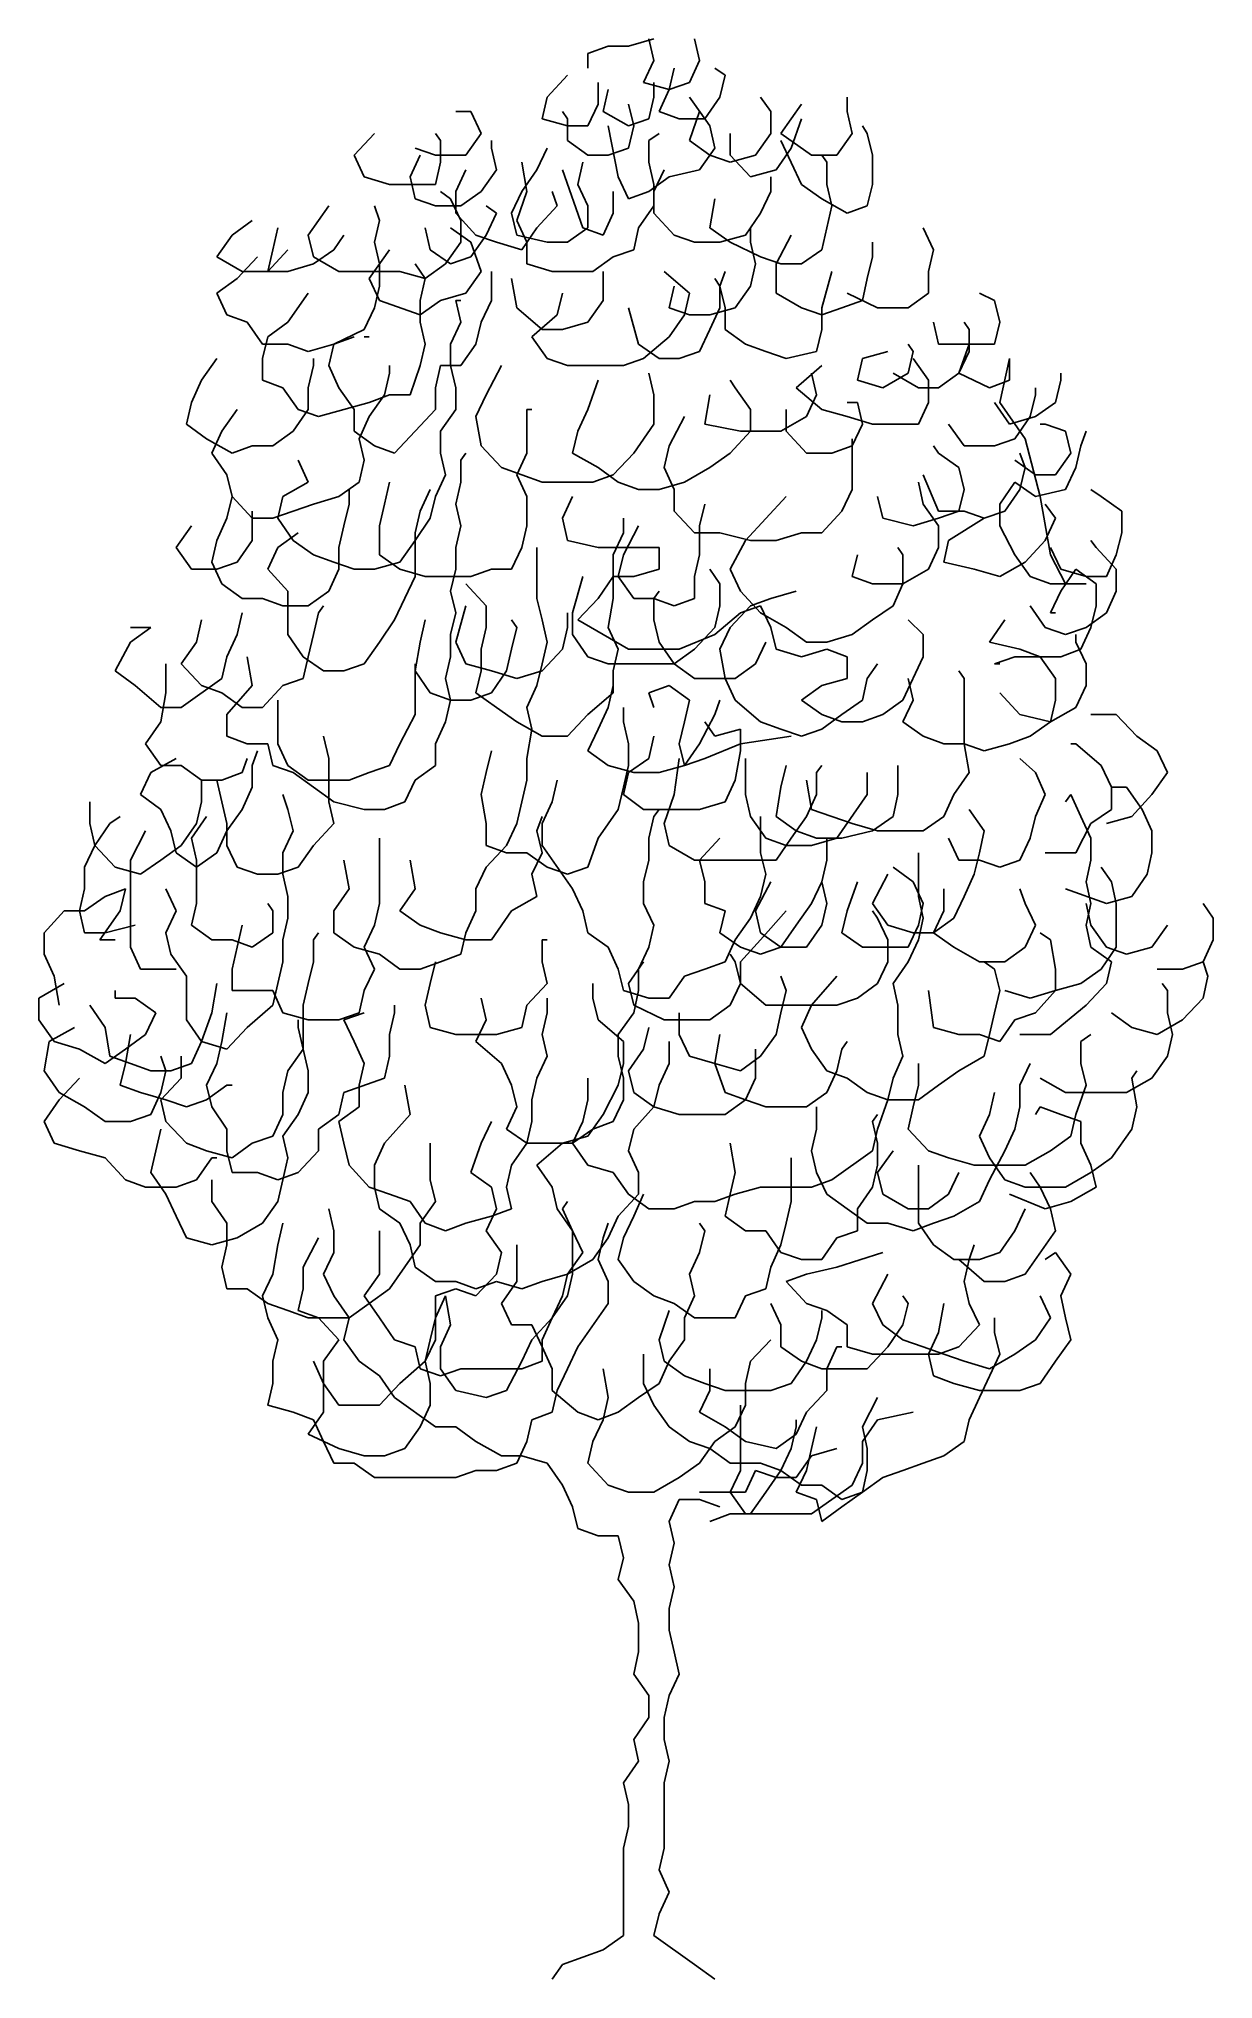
# Model space of a CAD drawing. Extents: x 72 to 82.3, y 0.6 to 17.7.
import ezdxf

# ---------------------------------------------------------------- set-up
doc = ezdxf.new("R2010")
doc.units = 0
doc.layers.add('SIMBOLI', color=2, linetype='CONTINUOUS')

msp = doc.modelspace()

# ---------------------------------------------------------------- linework, layer by layer
at = {"layer": 'SIMBOLI', "color": 0}
for p, q in [((76.958, 17.611), (76.781, 17.549)), ((77.137, 17.611), (76.958, 17.611)), ((77.361, 17.677), (77.137, 17.611)), ((77.317, 17.677), (77.361, 17.486)), ((77.763, 17.486), (77.719, 17.677)), ((76.781, 17.549), (76.781, 17.42)), ((77.361, 17.486), (77.271, 17.292)), ((77.54, 17.42), (77.496, 17.23)), ((77.673, 17.292), (77.763, 17.486)), ((77.986, 17.358), (77.896, 17.42)), ((76.602, 17.358), (76.422, 17.164)), ((76.871, 17.102), (76.871, 17.292)), ((76.958, 17.23), (76.914, 17.039)), ((77.271, 17.292), (77.496, 17.23)), ((77.361, 17.164), (77.361, 17.292)), ((77.496, 17.23), (77.407, 17.039)), ((77.496, 17.23), (77.673, 17.292)), ((77.942, 17.164), (77.986, 17.358)), ((76.422, 17.164), (76.379, 16.973)), ((76.781, 16.911), (76.871, 17.102)), ((77.137, 17.102), (77.184, 16.911)), ((77.317, 16.973), (77.361, 17.164)), ((77.719, 17.102), (77.673, 17.164)), ((77.853, 16.911), (77.719, 17.102)), ((77.809, 16.973), (77.942, 17.164)), ((78.389, 17.039), (78.299, 17.164)), ((78.658, 17.102), (78.478, 16.845)), ((79.06, 17.039), (79.06, 17.164)), ((75.753, 17.039), (75.62, 17.039)), ((75.843, 16.845), (75.753, 17.039)), ((76.379, 16.973), (76.602, 16.911)), ((76.602, 16.973), (76.558, 17.039)), ((76.602, 16.783), (76.602, 16.973)), ((76.602, 16.911), (76.781, 16.911)), ((76.914, 17.039), (77.137, 16.911)), ((76.958, 16.911), (77.048, 16.464)), ((77.137, 16.911), (77.317, 16.973)), ((77.184, 16.911), (77.137, 16.717)), ((77.407, 17.039), (77.584, 16.973)), ((77.584, 16.973), (77.809, 16.973)), ((77.763, 17.039), (77.673, 16.783)), ((77.896, 16.717), (77.853, 16.911)), ((78.389, 16.845), (78.389, 17.039)), ((78.658, 16.973), (78.568, 16.717)), ((79.104, 16.845), (79.06, 17.039)), ((79.237, 16.845), (79.194, 16.911)), ((74.905, 16.845), (74.725, 16.655)), ((75.261, 16.717), (75.44, 16.655)), ((75.484, 16.783), (75.44, 16.845)), ((75.484, 16.592), (75.484, 16.783)), ((75.707, 16.655), (75.843, 16.845)), ((75.933, 16.717), (75.933, 16.783)), ((75.976, 16.526), (75.933, 16.717)), ((76.422, 16.717), (76.333, 16.526)), ((76.781, 16.655), (76.602, 16.783)), ((77.137, 16.717), (76.958, 16.655)), ((77.317, 16.783), (77.407, 16.845)), ((77.317, 16.592), (77.317, 16.783)), ((77.673, 16.783), (77.853, 16.655)), ((77.763, 16.526), (77.896, 16.717)), ((78.032, 16.655), (78.032, 16.845)), ((78.255, 16.655), (78.389, 16.845)), ((78.568, 16.717), (78.435, 16.526)), ((78.478, 16.845), (78.747, 16.655)), ((78.478, 16.783), (78.658, 16.398)), ((78.97, 16.655), (79.104, 16.845)), ((79.283, 16.655), (79.237, 16.845)), ((74.725, 16.655), (74.815, 16.464)), ((75.307, 16.655), (75.217, 16.464)), ((75.44, 16.655), (75.707, 16.655)), ((75.44, 16.398), (75.484, 16.592)), ((76.199, 16.592), (76.245, 16.336)), ((76.691, 16.398), (76.735, 16.592)), ((76.958, 16.655), (76.781, 16.655)), ((77.361, 16.398), (77.317, 16.592)), ((77.853, 16.655), (78.032, 16.592)), ((78.032, 16.592), (78.255, 16.655)), ((78.209, 16.464), (78.032, 16.655)), ((78.747, 16.655), (78.97, 16.655)), ((78.881, 16.592), (78.837, 16.655)), ((78.881, 16.398), (78.881, 16.592)), ((79.283, 16.398), (79.283, 16.655)), ((74.815, 16.464), (75.038, 16.398)), ((75.038, 16.398), (75.44, 16.398)), ((75.217, 16.464), (75.261, 16.27)), ((75.707, 16.526), (75.62, 16.336)), ((75.843, 16.336), (75.976, 16.526)), ((76.333, 16.526), (76.199, 16.336)), ((76.558, 16.526), (76.735, 16.017)), ((76.781, 16.208), (76.691, 16.398)), ((77.048, 16.464), (77.137, 16.27)), ((77.317, 16.336), (77.496, 16.464)), ((77.45, 16.526), (77.361, 16.336)), ((77.361, 16.208), (77.361, 16.398)), ((77.496, 16.464), (77.763, 16.526)), ((78.435, 16.526), (78.209, 16.464)), ((78.389, 16.336), (78.389, 16.464)), ((78.658, 16.398), (78.837, 16.27)), ((78.924, 16.208), (78.881, 16.398)), ((79.237, 16.208), (79.283, 16.398)), ((74.502, 16.208), (74.323, 15.951)), ((74.948, 16.079), (74.905, 16.208)), ((75.261, 16.27), (75.44, 16.208)), ((75.44, 16.208), (75.663, 16.208)), ((75.574, 16.27), (75.484, 16.336)), ((75.663, 16.079), (75.574, 16.27)), ((75.62, 16.336), (75.62, 16.145)), ((75.663, 16.208), (75.843, 16.336)), ((75.976, 16.145), (75.886, 16.208)), ((76.199, 16.336), (76.109, 16.145)), ((76.245, 16.336), (76.156, 16.079)), ((76.333, 16.017), (76.512, 16.208)), ((76.512, 16.208), (76.468, 16.336)), ((76.781, 16.017), (76.781, 16.208)), ((77.004, 16.145), (77.004, 16.336)), ((77.137, 16.27), (77.317, 16.336)), ((77.227, 16.017), (77.361, 16.208)), ((77.361, 16.336), (77.361, 16.145)), ((77.896, 16.27), (77.853, 16.017)), ((78.299, 16.145), (78.389, 16.336)), ((78.837, 16.27), (79.06, 16.145)), ((78.881, 16.017), (78.924, 16.208)), ((79.06, 16.145), (79.237, 16.208)), ((73.83, 16.079), (73.654, 15.951)), ((74.905, 15.889), (74.948, 16.079)), ((75.62, 16.145), (75.797, 15.951)), ((75.663, 15.889), (75.663, 16.079)), ((75.886, 15.951), (75.976, 16.145)), ((76.109, 16.145), (76.156, 15.951)), ((76.156, 16.079), (76.245, 15.889)), ((76.914, 15.951), (77.004, 16.145)), ((77.361, 16.145), (77.54, 15.951)), ((78.166, 15.951), (78.299, 16.145)), ((73.654, 15.951), (73.518, 15.761)), ((74.056, 16.017), (74.01, 15.823)), ((74.323, 15.951), (74.369, 15.761)), ((74.546, 15.823), (74.635, 15.951)), ((74.948, 15.698), (74.905, 15.889)), ((75.351, 16.017), (75.394, 15.823)), ((75.53, 15.698), (75.663, 15.889)), ((75.753, 15.889), (75.574, 16.017)), ((75.753, 15.761), (75.886, 15.951)), ((75.843, 15.632), (75.753, 15.889)), ((75.797, 15.951), (75.976, 15.889)), ((75.976, 15.889), (76.199, 15.823)), ((76.156, 15.951), (76.422, 15.889)), ((76.199, 15.823), (76.333, 16.017)), ((76.245, 15.889), (76.245, 15.698)), ((76.422, 15.889), (76.602, 15.889)), ((76.602, 15.889), (76.781, 16.017)), ((76.735, 16.017), (76.914, 15.951)), ((77.184, 15.823), (77.227, 16.017)), ((77.54, 15.951), (77.719, 15.889)), ((77.719, 15.889), (77.942, 15.889)), ((77.853, 16.017), (78.032, 15.889)), ((77.942, 15.889), (78.166, 15.951)), ((78.032, 15.889), (78.299, 15.761)), ((78.209, 15.889), (78.209, 16.017)), ((78.255, 15.698), (78.209, 15.889)), ((78.568, 15.951), (78.435, 15.698)), ((78.837, 15.823), (78.881, 16.017)), ((79.283, 15.761), (79.283, 15.889)), ((79.819, 15.823), (79.729, 16.017)), ((73.518, 15.761), (73.743, 15.632)), ((73.877, 15.761), (73.697, 15.57)), ((74.01, 15.823), (73.966, 15.632)), ((73.966, 15.632), (74.143, 15.823)), ((74.143, 15.632), (74.369, 15.698)), ((74.369, 15.698), (74.546, 15.823)), ((74.369, 15.761), (74.592, 15.632)), ((75.038, 15.823), (74.858, 15.57)), ((74.948, 15.504), (74.948, 15.698)), ((75.351, 15.57), (75.261, 15.698)), ((75.351, 15.57), (75.53, 15.698)), ((75.394, 15.823), (75.574, 15.698)), ((75.574, 15.698), (75.753, 15.761)), ((76.245, 15.698), (76.468, 15.632)), ((76.825, 15.632), (77.004, 15.761)), ((77.004, 15.761), (77.184, 15.823)), ((78.209, 15.504), (78.255, 15.698)), ((78.299, 15.761), (78.478, 15.698)), ((78.435, 15.698), (78.435, 15.442)), ((78.478, 15.698), (78.658, 15.698)), ((78.658, 15.698), (78.837, 15.823)), ((79.237, 15.57), (79.283, 15.761)), ((79.775, 15.632), (79.819, 15.823)), ((73.697, 15.57), (73.518, 15.442)), ((73.743, 15.632), (73.966, 15.632)), ((73.966, 15.632), (74.143, 15.632)), ((74.592, 15.632), (75.128, 15.632)), ((74.858, 15.57), (74.948, 15.376)), ((75.128, 15.632), (75.351, 15.57)), ((75.307, 15.376), (75.351, 15.57)), ((75.707, 15.442), (75.843, 15.632)), ((75.933, 15.376), (75.933, 15.632)), ((76.109, 15.57), (76.156, 15.314)), ((76.468, 15.632), (76.825, 15.632)), ((76.914, 15.376), (76.914, 15.632)), ((77.673, 15.442), (77.45, 15.632)), ((77.942, 15.504), (77.896, 15.57)), ((77.942, 15.504), (77.986, 15.632)), ((78.924, 15.632), (78.837, 15.314)), ((79.194, 15.376), (79.237, 15.57)), ((79.775, 15.442), (79.775, 15.632)), ((73.518, 15.442), (73.607, 15.251)), ((74.323, 15.442), (74.143, 15.186)), ((74.905, 15.314), (74.948, 15.504)), ((74.948, 15.376), (75.307, 15.251)), ((75.307, 15.251), (75.484, 15.376)), ((75.307, 15.186), (75.307, 15.376)), ((75.484, 15.376), (75.707, 15.442)), ((75.62, 15.376), (75.663, 15.376)), ((75.663, 15.186), (75.62, 15.376)), ((75.843, 15.186), (75.933, 15.376)), ((76.558, 15.442), (76.512, 15.251)), ((76.781, 15.186), (76.914, 15.376)), ((77.54, 15.504), (77.496, 15.314)), ((77.63, 15.251), (77.673, 15.442)), ((77.942, 15.314), (77.942, 15.504)), ((77.986, 15.314), (77.942, 15.504)), ((78.076, 15.314), (78.209, 15.504)), ((78.435, 15.442), (78.658, 15.314)), ((79.014, 15.314), (79.194, 15.376)), ((79.06, 15.442), (79.327, 15.314)), ((79.596, 15.314), (79.775, 15.442)), ((80.355, 15.376), (80.222, 15.442)), ((80.401, 15.186), (80.355, 15.376)), ((73.607, 15.251), (73.787, 15.186)), ((73.787, 15.186), (73.92, 14.995)), ((74.143, 15.186), (73.966, 15.057)), ((74.815, 15.123), (74.905, 15.314)), ((75.351, 14.995), (75.307, 15.186)), ((75.574, 14.995), (75.663, 15.186)), ((75.797, 14.995), (75.843, 15.186)), ((76.156, 15.314), (76.379, 15.123)), ((76.512, 15.251), (76.289, 15.057)), ((76.558, 15.123), (76.781, 15.186)), ((77.137, 15.314), (77.227, 14.995)), ((77.496, 15.314), (77.673, 15.251)), ((77.496, 15.057), (77.63, 15.251)), ((77.673, 15.251), (77.853, 15.251)), ((77.853, 15.123), (77.942, 15.314)), ((77.853, 15.251), (78.076, 15.314)), ((77.986, 15.123), (77.986, 15.314)), ((78.658, 15.314), (78.837, 15.251)), ((78.837, 15.314), (78.837, 15.123)), ((78.837, 15.251), (79.014, 15.314)), ((79.327, 15.314), (79.596, 15.314)), ((79.819, 15.186), (79.863, 14.995)), ((80.132, 15.123), (80.088, 15.186)), ((80.355, 14.995), (80.401, 15.186)), ((73.966, 15.057), (73.92, 14.867)), ((74.546, 14.995), (74.815, 15.123)), ((74.725, 15.057), (74.546, 14.995)), ((74.815, 15.057), (74.858, 15.057)), ((76.289, 15.057), (76.422, 14.867)), ((76.379, 15.123), (76.558, 15.123)), ((77.271, 14.867), (77.496, 15.057)), ((77.763, 14.929), (77.853, 15.123)), ((78.166, 14.995), (77.986, 15.123)), ((78.837, 15.123), (78.791, 14.929)), ((80.132, 14.929), (80.132, 15.123)), ((73.518, 14.867), (73.384, 14.676)), ((73.92, 14.995), (74.143, 14.995)), ((73.92, 14.867), (73.92, 14.676)), ((74.143, 14.995), (74.323, 14.929)), ((74.323, 14.929), (74.546, 14.995)), ((74.369, 14.805), (74.369, 14.867)), ((74.546, 14.995), (74.502, 14.805)), ((75.307, 14.805), (75.351, 14.995)), ((75.574, 14.805), (75.574, 14.995)), ((75.663, 14.805), (75.797, 14.995)), ((76.422, 14.867), (76.602, 14.805)), ((77.094, 14.805), (77.271, 14.867)), ((77.227, 14.995), (77.407, 14.867)), ((77.407, 14.867), (77.584, 14.867)), ((77.584, 14.867), (77.763, 14.929)), ((78.345, 14.929), (78.166, 14.995)), ((78.524, 14.867), (78.345, 14.929)), ((78.791, 14.929), (78.524, 14.867)), ((79.194, 14.867), (79.15, 14.676)), ((79.417, 14.929), (79.194, 14.867)), ((79.64, 14.929), (79.596, 14.995)), ((79.596, 14.739), (79.64, 14.929)), ((79.775, 14.676), (79.64, 14.867)), ((79.863, 14.995), (80.355, 14.995)), ((80.132, 14.995), (80.042, 14.739)), ((80.042, 14.739), (80.132, 14.929)), ((80.488, 14.867), (80.401, 14.482)), ((80.488, 14.676), (80.488, 14.867)), ((73.384, 14.676), (73.295, 14.482)), ((73.92, 14.676), (74.1, 14.61)), ((74.323, 14.61), (74.369, 14.805)), ((74.502, 14.805), (74.592, 14.61)), ((74.994, 14.548), (75.038, 14.739)), ((75.038, 14.739), (75.038, 14.805)), ((75.217, 14.548), (75.307, 14.805)), ((75.44, 14.61), (75.484, 14.805)), ((75.484, 14.805), (75.663, 14.805)), ((75.62, 14.61), (75.574, 14.805)), ((76.02, 14.805), (75.886, 14.548)), ((76.602, 14.805), (77.094, 14.805)), ((76.871, 14.676), (76.781, 14.42)), ((77.361, 14.548), (77.317, 14.739)), ((78.076, 14.61), (78.032, 14.676)), ((78.837, 14.805), (78.612, 14.61)), ((78.791, 14.548), (78.747, 14.739)), ((79.15, 14.676), (79.373, 14.61)), ((79.373, 14.61), (79.596, 14.739)), ((79.463, 14.739), (79.686, 14.61)), ((79.775, 14.482), (79.775, 14.676)), ((79.863, 14.61), (80.042, 14.739)), ((80.042, 14.739), (80.311, 14.61)), ((80.311, 14.61), (80.488, 14.676)), ((80.891, 14.482), (80.937, 14.676)), ((80.937, 14.676), (80.937, 14.739)), ((74.1, 14.61), (74.233, 14.42)), ((74.323, 14.42), (74.323, 14.61)), ((74.592, 14.61), (74.725, 14.42)), ((74.858, 14.482), (75.038, 14.548)), ((74.858, 14.358), (74.994, 14.548)), ((75.038, 14.548), (75.217, 14.548)), ((75.44, 14.42), (75.44, 14.61)), ((75.62, 14.42), (75.62, 14.61)), ((75.886, 14.548), (75.797, 14.358)), ((77.361, 14.292), (77.361, 14.548)), ((77.853, 14.548), (77.809, 14.292)), ((78.209, 14.42), (78.076, 14.61)), ((78.612, 14.61), (78.837, 14.42)), ((78.701, 14.358), (78.791, 14.548)), ((79.686, 14.61), (79.863, 14.61)), ((80.668, 14.358), (80.714, 14.548)), ((80.714, 14.548), (80.714, 14.61)), ((73.295, 14.482), (73.251, 14.292)), ((73.697, 14.42), (73.564, 14.229)), ((74.189, 14.229), (74.323, 14.42)), ((74.233, 14.42), (74.412, 14.358)), ((74.412, 14.358), (74.858, 14.482)), ((74.725, 14.42), (74.725, 14.229)), ((74.769, 14.163), (74.858, 14.358)), ((75.261, 14.229), (75.44, 14.42)), ((75.484, 14.229), (75.62, 14.42)), ((75.797, 14.358), (75.843, 14.101)), ((76.245, 14.42), (76.289, 14.42)), ((76.245, 14.035), (76.245, 14.42)), ((76.781, 14.42), (76.691, 14.229)), ((77.63, 14.358), (77.496, 14.101)), ((78.209, 14.229), (78.209, 14.42)), ((78.478, 14.229), (78.701, 14.358)), ((78.524, 14.42), (78.524, 14.229)), ((78.837, 14.42), (79.06, 14.358)), ((79.15, 14.482), (79.06, 14.482)), ((79.06, 14.358), (79.283, 14.292)), ((79.194, 14.292), (79.15, 14.482)), ((79.686, 14.292), (79.775, 14.482)), ((80.355, 14.482), (80.488, 14.292)), ((80.401, 14.482), (80.624, 14.163)), ((80.488, 14.292), (80.714, 14.358)), ((80.534, 14.163), (80.668, 14.358)), ((80.714, 14.358), (80.891, 14.482)), ((73.251, 14.292), (73.428, 14.163)), ((73.428, 14.163), (73.654, 14.035)), ((73.564, 14.229), (73.474, 14.035)), ((74.01, 14.101), (74.189, 14.229)), ((74.725, 14.229), (74.905, 14.101)), ((74.815, 13.973), (74.769, 14.163)), ((75.081, 14.035), (75.261, 14.229)), ((75.484, 14.035), (75.484, 14.229)), ((76.691, 14.229), (76.645, 14.035)), ((77.184, 14.035), (77.361, 14.292)), ((77.809, 14.292), (78.122, 14.229)), ((78.032, 14.035), (78.209, 14.229)), ((78.122, 14.229), (78.478, 14.229)), ((78.524, 14.229), (78.701, 14.035)), ((79.104, 14.101), (79.194, 14.292)), ((79.104, 13.716), (79.104, 14.163)), ((79.283, 14.292), (79.686, 14.292)), ((79.952, 14.292), (80.088, 14.101)), ((80.355, 14.101), (80.534, 14.163)), ((80.624, 14.163), (80.757, 13.654)), ((80.801, 14.292), (80.757, 14.292)), ((80.98, 14.229), (80.801, 14.292)), ((81.027, 14.035), (80.98, 14.229)), ((81.114, 14.101), (81.16, 14.229)), ((73.474, 14.035), (73.607, 13.845)), ((73.654, 14.035), (73.83, 14.101)), ((73.83, 14.101), (74.01, 14.101)), ((74.905, 14.101), (75.081, 14.035)), ((75.53, 13.845), (75.484, 14.035)), ((75.663, 13.973), (75.707, 14.035)), ((75.843, 14.101), (76.02, 13.911)), ((76.156, 13.845), (76.245, 14.035)), ((76.645, 14.035), (76.871, 13.911)), ((77.004, 13.845), (77.184, 14.035)), ((77.496, 14.101), (77.45, 13.911)), ((77.853, 13.911), (78.032, 14.035)), ((78.701, 14.035), (78.924, 14.035)), ((78.924, 14.035), (79.104, 14.101)), ((79.863, 14.035), (79.819, 14.101)), ((80.042, 13.911), (79.863, 14.035)), ((80.088, 14.101), (80.355, 14.101)), ((80.624, 13.911), (80.578, 14.035)), ((80.891, 13.845), (81.027, 14.035)), ((81.07, 13.911), (81.114, 14.101)), ((73.607, 13.845), (73.654, 13.654)), ((74.233, 13.973), (74.323, 13.782)), ((74.769, 13.782), (74.815, 13.973)), ((75.44, 13.654), (75.53, 13.845)), ((75.663, 13.782), (75.663, 13.973)), ((76.02, 13.911), (76.199, 13.845)), ((76.245, 13.654), (76.156, 13.845)), ((76.199, 13.845), (76.379, 13.782)), ((76.825, 13.782), (77.004, 13.845)), ((76.871, 13.911), (77.048, 13.782)), ((77.45, 13.911), (77.54, 13.716)), ((77.63, 13.782), (77.853, 13.911)), ((79.729, 13.845), (79.863, 13.526)), ((80.088, 13.716), (80.042, 13.911)), ((80.534, 13.973), (80.714, 13.845)), ((80.578, 13.716), (80.624, 13.911)), ((80.714, 13.845), (80.891, 13.845)), ((80.98, 13.716), (81.07, 13.911)), ((73.654, 13.654), (73.607, 13.464)), ((73.654, 13.654), (73.83, 13.464)), ((74.1, 13.654), (74.056, 13.464)), ((74.323, 13.782), (74.1, 13.654)), ((74.369, 13.588), (74.592, 13.654)), ((74.592, 13.654), (74.769, 13.782)), ((74.682, 13.588), (74.682, 13.716)), ((75.038, 13.782), (74.994, 13.588)), ((75.307, 13.526), (75.394, 13.716)), ((75.394, 13.464), (75.44, 13.654)), ((75.62, 13.588), (75.663, 13.782)), ((76.245, 13.398), (76.245, 13.654)), ((76.379, 13.782), (76.825, 13.782)), ((76.645, 13.654), (76.558, 13.464)), ((77.048, 13.782), (77.227, 13.716)), ((77.227, 13.716), (77.407, 13.716)), ((77.407, 13.716), (77.63, 13.782)), ((77.54, 13.716), (77.54, 13.526)), ((78.524, 13.654), (78.166, 13.269)), ((79.014, 13.526), (79.104, 13.716)), ((79.327, 13.654), (79.373, 13.464)), ((79.729, 13.588), (79.686, 13.782)), ((80.042, 13.526), (80.088, 13.716)), ((80.401, 13.588), (80.534, 13.782)), ((80.445, 13.526), (80.578, 13.716)), ((80.534, 13.782), (80.714, 13.654)), ((80.714, 13.654), (80.98, 13.716)), ((80.757, 13.654), (80.847, 13.141)), ((81.293, 13.654), (81.203, 13.716)), ((81.473, 13.526), (81.293, 13.654)), ((73.83, 13.269), (73.83, 13.526)), ((74.01, 13.464), (74.369, 13.588)), ((74.635, 13.398), (74.682, 13.588)), ((74.994, 13.588), (74.948, 13.398)), ((75.261, 13.335), (75.307, 13.526)), ((75.663, 13.398), (75.62, 13.588)), ((77.54, 13.526), (77.719, 13.335)), ((77.763, 13.398), (77.809, 13.588)), ((78.837, 13.335), (79.014, 13.526)), ((79.863, 13.398), (79.729, 13.588)), ((79.863, 13.526), (80.088, 13.526)), ((79.863, 13.464), (80.042, 13.526)), ((80.088, 13.526), (80.265, 13.464)), ((80.265, 13.464), (80.445, 13.526)), ((80.401, 13.398), (80.401, 13.588)), ((80.891, 13.464), (80.801, 13.588)), ((81.473, 13.335), (81.473, 13.526)), ((73.295, 13.398), (73.161, 13.207)), ((73.607, 13.464), (73.518, 13.269)), ((73.83, 13.464), (74.01, 13.464)), ((74.056, 13.464), (74.189, 13.269)), ((74.233, 13.335), (74.056, 13.207)), ((74.592, 13.207), (74.635, 13.398)), ((74.948, 13.398), (74.948, 13.141)), ((75.261, 13.269), (75.394, 13.464)), ((75.261, 12.951), (75.261, 13.335)), ((75.62, 13.207), (75.663, 13.398)), ((76.199, 13.207), (76.245, 13.398)), ((76.558, 13.464), (76.602, 13.269)), ((77.004, 13.141), (77.094, 13.335)), ((77.094, 13.335), (77.094, 13.464)), ((77.227, 13.398), (77.094, 13.141)), ((77.719, 13.335), (77.942, 13.335)), ((77.763, 13.141), (77.763, 13.398)), ((77.942, 13.335), (78.209, 13.269)), ((78.435, 13.269), (78.658, 13.335)), ((78.658, 13.335), (78.837, 13.335)), ((79.373, 13.464), (79.64, 13.398)), ((79.64, 13.398), (79.863, 13.464)), ((79.863, 13.207), (79.863, 13.398)), ((80.265, 13.464), (79.952, 13.269)), ((80.534, 13.141), (80.401, 13.398)), ((80.801, 13.269), (80.891, 13.464)), ((81.426, 13.141), (81.473, 13.335)), ((73.161, 13.207), (73.295, 13.017)), ((73.518, 13.269), (73.474, 13.079)), ((73.697, 13.079), (73.83, 13.269)), ((74.056, 13.207), (73.966, 13.017)), ((74.189, 13.269), (74.369, 13.141)), ((74.369, 13.141), (74.546, 13.079)), ((74.592, 13.017), (74.592, 13.207)), ((74.948, 13.141), (75.128, 13.017)), ((75.128, 13.079), (75.261, 13.269)), ((75.62, 13.017), (75.62, 13.207)), ((76.109, 13.017), (76.199, 13.207)), ((76.333, 12.76), (76.333, 13.207)), ((76.602, 13.269), (76.871, 13.207)), ((76.871, 13.207), (77.407, 13.207)), ((77.004, 12.76), (77.004, 13.141)), ((77.094, 13.141), (77.048, 12.951)), ((77.407, 13.207), (77.407, 13.017)), ((77.719, 12.951), (77.763, 13.141)), ((78.166, 13.269), (78.032, 13.017)), ((78.209, 13.269), (78.435, 13.269)), ((79.15, 13.141), (79.104, 12.951)), ((79.55, 13.141), (79.506, 13.207)), ((79.55, 12.888), (79.55, 13.141)), ((79.775, 13.017), (79.863, 13.207)), ((79.952, 13.269), (79.909, 13.079)), ((80.668, 12.951), (80.534, 13.141)), ((80.624, 13.079), (80.801, 13.269)), ((80.847, 13.207), (80.937, 13.017)), ((80.847, 13.141), (80.98, 12.888)), ((81.25, 13.207), (81.203, 13.269)), ((81.426, 13.017), (81.25, 13.207)), ((81.339, 12.951), (81.426, 13.141)), ((73.295, 13.017), (73.518, 13.017)), ((73.474, 13.079), (73.564, 12.888)), ((73.518, 13.017), (73.697, 13.079)), ((73.966, 13.017), (74.143, 12.823)), ((74.502, 12.823), (74.592, 13.017)), ((74.546, 13.079), (74.725, 13.017)), ((74.725, 13.017), (74.905, 13.017)), ((74.905, 13.017), (75.128, 13.079)), ((75.128, 13.017), (75.351, 12.951)), ((75.574, 12.823), (75.62, 13.017)), ((75.753, 12.951), (75.933, 13.017)), ((75.933, 13.017), (76.109, 13.017)), ((77.407, 13.017), (77.184, 12.951)), ((77.942, 12.888), (77.853, 13.017)), ((78.032, 13.017), (78.122, 12.823)), ((79.55, 12.888), (79.775, 13.017)), ((79.909, 13.079), (80.175, 13.017)), ((80.175, 13.017), (80.401, 12.951)), ((80.401, 12.951), (80.624, 13.079)), ((80.937, 13.017), (81.16, 12.951)), ((81.07, 13.017), (80.937, 12.823)), ((81.25, 12.888), (81.07, 13.017)), ((81.426, 12.823), (81.426, 13.017)), ((73.564, 12.888), (73.743, 12.76)), ((74.143, 12.823), (74.143, 12.442)), ((74.323, 12.694), (74.502, 12.823)), ((75.081, 12.57), (75.261, 12.951)), ((75.351, 12.951), (75.753, 12.951)), ((75.62, 12.632), (75.574, 12.823)), ((75.707, 12.888), (75.886, 12.694)), ((76.735, 12.951), (76.645, 12.632)), ((77.004, 12.951), (76.871, 12.76)), ((77.184, 12.951), (77.004, 12.951)), ((77.048, 12.951), (77.184, 12.76)), ((77.361, 12.76), (77.407, 12.823)), ((77.719, 12.76), (77.719, 12.951)), ((77.942, 12.694), (77.942, 12.888)), ((78.122, 12.823), (78.299, 12.632)), ((78.612, 12.823), (78.389, 12.76)), ((79.104, 12.951), (79.283, 12.888)), ((79.283, 12.888), (79.55, 12.888)), ((79.463, 12.694), (79.55, 12.888)), ((80.847, 12.888), (80.668, 12.951)), ((81.16, 12.888), (80.847, 12.888)), ((80.937, 12.823), (80.847, 12.632)), ((80.98, 12.888), (81.16, 12.888)), ((81.16, 12.951), (81.339, 12.951)), ((81.25, 12.694), (81.25, 12.888)), ((81.339, 12.632), (81.426, 12.823)), ((73.697, 12.442), (73.743, 12.632)), ((73.743, 12.76), (73.92, 12.76)), ((73.92, 12.76), (74.1, 12.694)), ((74.1, 12.694), (74.323, 12.694)), ((74.369, 12.442), (74.412, 12.632)), ((74.412, 12.632), (74.456, 12.694)), ((75.574, 12.442), (75.62, 12.632)), ((75.707, 12.694), (75.62, 12.376)), ((75.886, 12.694), (75.886, 12.504)), ((76.379, 12.57), (76.333, 12.76)), ((76.602, 12.504), (76.602, 12.632)), ((76.645, 12.632), (76.645, 12.442)), ((76.871, 12.76), (76.691, 12.57)), ((76.958, 12.504), (77.004, 12.76)), ((77.184, 12.76), (77.361, 12.76)), ((77.361, 12.76), (77.54, 12.694)), ((77.361, 12.57), (77.361, 12.76)), ((77.54, 12.694), (77.719, 12.76)), ((77.896, 12.504), (77.942, 12.694)), ((77.896, 12.442), (78.122, 12.632)), ((78.209, 12.694), (78.032, 12.504)), ((78.122, 12.632), (78.299, 12.694)), ((78.389, 12.76), (78.209, 12.694)), ((78.299, 12.694), (78.389, 12.504)), ((78.299, 12.632), (78.524, 12.504)), ((79.283, 12.57), (79.463, 12.694)), ((80.668, 12.694), (80.801, 12.504)), ((80.847, 12.632), (80.891, 12.632)), ((81.16, 12.504), (81.339, 12.632)), ((81.203, 12.504), (81.25, 12.694)), ((72.938, 12.504), (72.759, 12.376)), ((72.759, 12.504), (72.938, 12.504)), ((73.384, 12.57), (73.341, 12.376)), ((74.948, 12.376), (75.081, 12.57)), ((75.351, 12.57), (75.307, 12.376)), ((75.886, 12.504), (75.843, 12.313)), ((76.156, 12.504), (76.109, 12.57)), ((76.109, 12.313), (76.156, 12.504)), ((76.422, 12.376), (76.379, 12.57)), ((76.558, 12.313), (76.602, 12.504)), ((76.691, 12.57), (77.137, 12.313)), ((77.048, 12.313), (76.958, 12.504)), ((77.407, 12.376), (77.361, 12.57)), ((77.719, 12.313), (77.896, 12.504)), ((78.032, 12.504), (77.942, 12.313)), ((78.389, 12.504), (78.435, 12.313)), ((78.524, 12.504), (78.701, 12.376)), ((79.104, 12.442), (79.283, 12.57)), ((79.729, 12.442), (79.596, 12.57)), ((80.445, 12.57), (80.311, 12.376)), ((80.801, 12.504), (80.98, 12.442)), ((80.98, 12.442), (81.16, 12.504)), ((81.114, 12.313), (81.203, 12.504)), ((72.759, 12.376), (72.625, 12.123)), ((73.341, 12.376), (73.205, 12.185)), ((73.607, 12.247), (73.697, 12.442)), ((74.143, 12.442), (74.279, 12.247)), ((74.323, 12.247), (74.369, 12.442)), ((74.815, 12.185), (74.948, 12.376)), ((75.307, 12.376), (75.261, 12.123)), ((75.574, 12.247), (75.574, 12.442)), ((75.62, 12.376), (75.707, 12.185)), ((75.843, 12.313), (75.843, 12.123)), ((76.066, 12.123), (76.109, 12.313)), ((76.379, 12.185), (76.422, 12.376)), ((76.379, 12.123), (76.558, 12.313)), ((76.645, 12.442), (76.781, 12.247)), ((77.004, 12.123), (77.048, 12.313)), ((77.137, 12.313), (77.584, 12.313)), ((77.54, 12.185), (77.407, 12.376)), ((77.54, 12.185), (77.719, 12.313)), ((77.584, 12.313), (77.896, 12.442)), ((77.942, 12.313), (77.986, 12.057)), ((78.345, 12.376), (78.255, 12.185)), ((78.435, 12.313), (78.658, 12.247)), ((78.658, 12.247), (78.881, 12.313)), ((78.701, 12.376), (78.881, 12.376)), ((78.881, 12.376), (79.104, 12.442)), ((78.881, 12.313), (79.06, 12.247)), ((79.729, 12.247), (79.729, 12.442)), ((80.311, 12.376), (80.578, 12.313)), ((80.578, 12.313), (80.757, 12.247)), ((80.937, 12.247), (81.114, 12.313)), ((81.07, 12.376), (81.07, 12.442)), ((81.16, 12.185), (81.07, 12.376)), ((72.625, 12.123), (72.802, 11.995)), ((73.072, 12.185), (73.072, 11.929)), ((73.205, 12.185), (73.384, 11.995)), ((73.564, 12.057), (73.607, 12.247)), ((73.787, 12.247), (73.83, 11.995)), ((74.279, 12.057), (74.323, 12.247)), ((74.279, 12.247), (74.456, 12.123)), ((74.456, 12.123), (74.635, 12.123)), ((74.635, 12.123), (74.815, 12.185)), ((75.261, 11.738), (75.261, 12.185)), ((75.261, 12.123), (75.394, 11.929)), ((75.53, 12.057), (75.574, 12.247)), ((75.707, 12.185), (75.933, 12.123)), ((75.843, 12.123), (75.797, 11.929)), ((75.933, 12.123), (76.156, 12.057)), ((75.933, 11.929), (76.066, 12.123)), ((76.156, 12.057), (76.379, 12.123)), ((76.333, 11.995), (76.379, 12.185)), ((76.781, 12.247), (76.958, 12.185)), ((76.958, 12.185), (77.54, 12.185)), ((77.004, 11.929), (77.004, 12.123)), ((77.719, 12.057), (77.54, 12.185)), ((78.255, 12.185), (78.076, 12.057)), ((79.06, 12.247), (79.06, 12.057)), ((79.237, 12.057), (79.327, 12.185)), ((79.55, 11.866), (79.729, 12.247)), ((80.088, 12.057), (80.042, 12.123)), ((80.534, 12.247), (80.355, 12.185)), ((80.355, 12.185), (80.401, 12.185)), ((80.801, 12.247), (80.534, 12.247)), ((80.757, 12.247), (80.937, 12.247)), ((80.757, 12.247), (80.801, 12.247)), ((80.891, 12.057), (80.757, 12.247)), ((81.16, 11.995), (81.16, 12.185)), ((72.802, 11.995), (73.028, 11.8)), ((73.205, 11.8), (73.564, 12.057)), ((73.384, 11.995), (73.564, 11.929)), ((73.83, 11.995), (73.607, 11.738)), ((73.92, 11.8), (74.1, 11.995)), ((74.1, 11.995), (74.279, 12.057)), ((75.574, 11.866), (75.53, 12.057)), ((76.245, 11.8), (76.333, 11.995)), ((77.004, 11.995), (76.958, 11.8)), ((77.496, 11.995), (77.317, 11.929)), ((77.673, 11.866), (77.496, 11.995)), ((78.076, 12.057), (77.719, 12.057)), ((77.986, 12.057), (78.076, 11.866)), ((78.837, 11.995), (78.658, 11.866)), ((79.06, 12.057), (78.837, 11.995)), ((79.194, 11.866), (79.237, 12.057)), ((79.596, 12.057), (79.64, 11.866)), ((80.088, 11.482), (80.088, 12.057)), ((80.891, 11.866), (80.891, 12.057)), ((81.07, 11.8), (81.16, 11.995)), ((73.072, 11.929), (73.028, 11.676)), ((73.028, 11.8), (73.205, 11.8)), ((73.564, 11.929), (73.743, 11.8)), ((73.743, 11.8), (73.92, 11.8)), ((74.056, 11.866), (74.056, 11.482)), ((75.394, 11.929), (75.574, 11.866)), ((75.53, 11.676), (75.574, 11.866)), ((75.574, 11.866), (75.753, 11.866)), ((75.753, 11.866), (75.933, 11.929)), ((75.797, 11.929), (75.976, 11.8)), ((75.976, 11.8), (76.156, 11.676)), ((76.289, 11.61), (76.245, 11.8)), ((76.781, 11.738), (77.004, 11.929)), ((76.958, 11.8), (76.871, 11.61)), ((77.094, 11.676), (77.094, 11.8)), ((77.317, 11.929), (77.361, 11.8)), ((77.63, 11.676), (77.673, 11.866)), ((77.896, 11.738), (77.942, 11.866)), ((78.076, 11.866), (78.299, 11.676)), ((78.658, 11.866), (78.837, 11.738)), ((79.014, 11.738), (79.194, 11.866)), ((79.373, 11.738), (79.55, 11.866)), ((79.64, 11.866), (79.55, 11.676)), ((80.401, 11.929), (80.578, 11.738)), ((80.847, 11.676), (80.891, 11.866)), ((80.847, 11.676), (81.07, 11.8)), ((73.028, 11.676), (72.892, 11.482)), ((73.607, 11.738), (73.607, 11.548)), ((75.128, 11.482), (75.261, 11.738)), ((75.44, 11.482), (75.53, 11.676)), ((76.156, 11.676), (76.379, 11.548)), ((76.245, 11.353), (76.289, 11.61)), ((76.602, 11.548), (76.781, 11.738)), ((76.871, 11.61), (76.781, 11.419)), ((77.137, 11.482), (77.094, 11.676)), ((77.584, 11.482), (77.63, 11.676)), ((77.763, 11.482), (77.896, 11.738)), ((77.896, 11.548), (77.809, 11.676)), ((78.122, 11.61), (77.896, 11.548)), ((78.122, 11.419), (78.122, 11.61)), ((78.299, 11.676), (78.478, 11.61)), ((78.478, 11.61), (78.658, 11.548)), ((78.658, 11.548), (78.837, 11.61)), ((78.837, 11.738), (79.014, 11.676)), ((78.837, 11.61), (79.014, 11.738)), ((79.014, 11.676), (79.194, 11.676)), ((79.194, 11.676), (79.373, 11.738)), ((79.55, 11.676), (79.729, 11.548)), ((80.578, 11.738), (80.847, 11.676)), ((80.668, 11.548), (80.847, 11.676)), ((81.426, 11.738), (81.203, 11.738)), ((81.606, 11.548), (81.426, 11.738)), ((72.892, 11.482), (73.028, 11.291)), ((73.607, 11.548), (73.787, 11.482)), ((73.787, 11.482), (73.966, 11.482)), ((73.966, 11.482), (74.01, 11.291)), ((74.056, 11.482), (74.143, 11.291)), ((74.502, 11.353), (74.456, 11.548)), ((75.038, 11.291), (75.128, 11.482)), ((75.44, 11.291), (75.44, 11.482)), ((76.379, 11.548), (76.602, 11.548)), ((77.137, 11.291), (77.137, 11.482)), ((77.361, 11.548), (77.317, 11.353)), ((77.63, 11.291), (77.584, 11.482)), ((77.63, 11.291), (77.763, 11.482)), ((78.122, 11.482), (77.809, 11.353)), ((78.568, 11.548), (78.122, 11.482)), ((79.729, 11.548), (79.909, 11.482)), ((79.909, 11.482), (80.088, 11.482)), ((80.088, 11.482), (80.265, 11.419)), ((80.132, 11.229), (80.088, 11.482)), ((80.265, 11.419), (80.488, 11.482)), ((80.488, 11.482), (80.668, 11.548)), ((81.07, 11.482), (81.027, 11.482)), ((81.293, 11.291), (81.07, 11.482)), ((81.785, 11.419), (81.606, 11.548)), ((73.161, 11.353), (72.938, 11.229)), ((73.028, 11.291), (73.205, 11.291)), ((73.205, 11.291), (73.384, 11.163)), ((73.743, 11.229), (73.787, 11.353)), ((73.83, 11.291), (73.877, 11.419)), ((73.83, 11.101), (73.83, 11.291)), ((74.01, 11.291), (74.189, 11.229)), ((74.143, 11.291), (74.323, 11.163)), ((74.502, 10.972), (74.502, 11.353)), ((74.858, 11.229), (75.038, 11.291)), ((75.261, 11.163), (75.44, 11.291)), ((75.933, 11.419), (75.886, 11.229)), ((76.245, 11.163), (76.245, 11.353)), ((76.781, 11.419), (76.958, 11.291)), ((76.958, 11.291), (77.184, 11.229)), ((77.094, 11.101), (77.137, 11.291)), ((77.317, 11.353), (77.137, 11.229)), ((77.407, 11.229), (77.63, 11.291)), ((77.584, 11.353), (77.54, 11.035)), ((77.809, 11.353), (77.63, 11.291)), ((78.076, 11.163), (78.122, 11.419)), ((78.166, 11.353), (78.166, 11.035)), ((78.524, 11.291), (78.478, 11.101)), ((78.791, 11.229), (78.837, 11.291)), ((79.506, 11.035), (79.506, 11.291)), ((80.714, 11.229), (80.578, 11.353)), ((81.383, 11.101), (81.293, 11.291)), ((81.875, 11.229), (81.785, 11.419)), ((72.938, 11.229), (72.849, 11.035)), ((73.384, 11.163), (73.564, 11.163)), ((73.384, 11.163), (73.428, 11.163)), ((73.384, 10.972), (73.384, 11.163)), ((73.518, 11.163), (73.564, 10.972)), ((73.564, 11.163), (73.743, 11.229)), ((73.743, 10.906), (73.83, 11.101)), ((74.189, 11.229), (74.369, 11.101)), ((74.323, 11.163), (74.682, 11.163)), ((74.369, 11.101), (74.546, 10.972)), ((74.682, 11.163), (74.858, 11.229)), ((75.171, 10.972), (75.261, 11.163)), ((75.886, 11.229), (75.843, 11.035)), ((76.199, 10.972), (76.245, 11.163)), ((76.512, 11.163), (76.468, 10.972)), ((77.048, 10.906), (77.094, 11.101)), ((77.137, 11.229), (77.094, 11.035)), ((77.184, 11.229), (77.407, 11.229)), ((77.986, 10.972), (78.076, 11.163)), ((78.478, 11.101), (78.435, 10.844)), ((78.701, 11.163), (78.747, 10.906)), ((78.791, 11.035), (78.791, 11.229)), ((79.237, 11.035), (79.237, 11.229)), ((79.999, 11.035), (80.132, 11.229)), ((80.801, 11.035), (80.714, 11.229)), ((81.383, 10.906), (81.383, 11.101)), ((81.516, 11.101), (81.383, 11.101)), ((81.652, 10.906), (81.516, 11.101)), ((81.739, 11.035), (81.875, 11.229)), ((72.402, 10.972), (72.402, 10.782)), ((72.849, 11.035), (73.028, 10.906)), ((73.341, 10.782), (73.384, 10.972)), ((73.564, 10.972), (73.607, 10.782)), ((74.143, 10.906), (74.1, 11.035)), ((74.546, 10.782), (74.502, 10.972)), ((74.546, 10.972), (74.815, 10.906)), ((74.994, 10.906), (75.171, 10.972)), ((75.843, 11.035), (75.886, 10.782)), ((76.156, 10.782), (76.199, 10.972)), ((76.468, 10.972), (76.379, 10.782)), ((77.094, 11.035), (77.271, 10.906)), ((77.54, 11.035), (77.45, 10.782)), ((77.763, 10.906), (77.986, 10.972)), ((78.166, 11.035), (78.209, 10.844)), ((78.701, 10.844), (78.791, 11.035)), ((78.97, 10.654), (79.237, 11.035)), ((79.463, 10.844), (79.506, 11.035)), ((79.909, 10.844), (79.999, 11.035)), ((80.714, 10.844), (80.801, 11.035)), ((81.027, 11.035), (80.98, 10.972)), ((81.114, 10.844), (81.027, 11.035)), ((81.562, 10.844), (81.739, 11.035)), ((72.402, 10.782), (72.446, 10.588)), ((72.446, 10.588), (72.579, 10.782)), ((72.579, 10.782), (72.669, 10.844)), ((73.028, 10.906), (73.115, 10.716)), ((73.205, 10.588), (73.341, 10.782)), ((73.428, 10.844), (73.295, 10.654)), ((73.607, 10.716), (73.743, 10.906)), ((73.607, 10.782), (73.607, 10.588)), ((74.189, 10.716), (74.143, 10.906)), ((74.369, 10.588), (74.546, 10.782)), ((74.815, 10.906), (74.994, 10.906)), ((75.886, 10.782), (75.886, 10.588)), ((76.066, 10.588), (76.156, 10.782)), ((76.333, 10.716), (76.379, 10.844)), ((76.379, 10.782), (76.379, 10.588)), ((76.871, 10.654), (77.048, 10.906)), ((77.271, 10.906), (77.763, 10.906)), ((77.317, 10.654), (77.361, 10.844)), ((77.361, 10.844), (77.407, 10.906)), ((77.45, 10.782), (77.496, 10.588)), ((78.209, 10.844), (78.345, 10.654)), ((78.299, 10.525), (78.299, 10.844)), ((78.435, 10.844), (78.612, 10.716)), ((78.568, 10.654), (78.701, 10.844)), ((78.747, 10.906), (79.104, 10.782)), ((79.104, 10.782), (79.327, 10.716)), ((79.283, 10.716), (79.463, 10.844)), ((79.729, 10.716), (79.909, 10.844)), ((80.265, 10.716), (80.132, 10.906)), ((80.668, 10.654), (80.714, 10.844)), ((81.07, 10.525), (81.203, 10.782)), ((81.203, 10.654), (81.114, 10.844)), ((81.203, 10.782), (81.383, 10.906)), ((81.339, 10.782), (81.562, 10.844)), ((81.739, 10.716), (81.652, 10.906)), ((72.356, 10.397), (72.446, 10.588)), ((72.446, 10.588), (72.625, 10.397)), ((72.892, 10.716), (72.759, 10.46)), ((73.028, 10.46), (73.205, 10.588)), ((73.115, 10.716), (73.161, 10.525)), ((73.295, 10.654), (73.341, 10.46)), ((73.518, 10.525), (73.607, 10.716)), ((73.607, 10.588), (73.697, 10.397)), ((74.1, 10.525), (74.189, 10.716)), ((74.233, 10.397), (74.369, 10.588)), ((74.948, 10.079), (74.948, 10.654)), ((75.886, 10.397), (76.066, 10.588)), ((75.886, 10.588), (76.066, 10.525)), ((76.379, 10.525), (76.333, 10.716)), ((76.379, 10.588), (76.645, 10.207)), ((76.781, 10.397), (76.871, 10.654)), ((77.317, 10.46), (77.317, 10.654)), ((77.496, 10.588), (77.719, 10.46)), ((77.942, 10.654), (77.763, 10.46)), ((78.345, 10.654), (78.524, 10.588)), ((78.435, 10.46), (78.568, 10.654)), ((78.524, 10.588), (78.747, 10.588)), ((78.612, 10.716), (78.791, 10.654)), ((78.747, 10.588), (78.97, 10.654)), ((78.791, 10.654), (79.014, 10.654)), ((78.881, 10.46), (78.881, 10.654)), ((79.014, 10.654), (79.283, 10.716)), ((79.327, 10.716), (79.729, 10.716)), ((79.952, 10.654), (80.042, 10.46)), ((80.222, 10.525), (80.265, 10.716)), ((80.578, 10.46), (80.668, 10.654)), ((81.203, 10.46), (81.203, 10.654)), ((81.739, 10.525), (81.739, 10.716)), ((72.759, 10.46), (72.759, 9.694)), ((72.849, 10.335), (73.028, 10.46)), ((73.161, 10.525), (73.341, 10.397)), ((73.341, 10.397), (73.518, 10.525)), ((73.341, 10.46), (73.341, 10.079)), ((74.1, 10.335), (74.1, 10.525)), ((74.635, 10.46), (74.682, 10.207)), ((75.217, 10.46), (75.261, 10.207)), ((76.066, 10.525), (76.245, 10.525)), ((76.245, 10.525), (76.422, 10.397)), ((76.289, 10.335), (76.379, 10.525)), ((77.271, 10.269), (77.317, 10.46)), ((77.719, 10.46), (78.435, 10.46)), ((77.763, 10.46), (77.809, 10.269)), ((78.345, 10.335), (78.299, 10.525)), ((78.837, 10.269), (78.881, 10.46)), ((79.686, 10.141), (79.686, 10.525)), ((80.042, 10.46), (80.222, 10.46)), ((80.175, 10.335), (80.222, 10.525)), ((80.222, 10.46), (80.401, 10.397)), ((80.401, 10.397), (80.578, 10.46)), ((80.801, 10.525), (81.07, 10.525)), ((81.16, 10.269), (81.203, 10.46)), ((81.696, 10.335), (81.739, 10.525)), ((72.356, 10.207), (72.356, 10.397)), ((72.625, 10.397), (72.849, 10.335)), ((73.697, 10.397), (73.877, 10.335)), ((73.877, 10.335), (74.056, 10.335)), ((74.056, 10.335), (74.233, 10.397)), ((74.143, 10.141), (74.1, 10.335)), ((75.797, 10.207), (75.886, 10.397)), ((76.333, 10.141), (76.289, 10.335)), ((76.422, 10.397), (76.602, 10.335)), ((76.602, 10.335), (76.781, 10.397)), ((77.271, 10.079), (77.271, 10.269)), ((77.809, 10.269), (77.809, 10.079)), ((78.389, 10.269), (78.255, 10.013)), ((78.299, 10.141), (78.345, 10.335)), ((78.747, 10.079), (78.837, 10.269)), ((78.881, 10.079), (78.837, 10.269)), ((79.15, 10.269), (79.06, 10.013)), ((79.417, 10.335), (79.283, 10.079)), ((79.64, 10.269), (79.463, 10.397)), ((79.729, 10.079), (79.64, 10.269)), ((80.088, 10.141), (80.175, 10.335)), ((81.203, 10.079), (81.16, 10.269)), ((81.383, 10.269), (81.293, 10.397)), ((81.426, 10.079), (81.383, 10.269)), ((81.562, 10.141), (81.696, 10.335)), ((72.313, 10.013), (72.356, 10.207)), ((72.356, 10.013), (72.536, 10.141)), ((72.536, 10.141), (72.715, 10.207)), ((72.715, 10.207), (72.669, 10.013)), ((73.072, 10.207), (73.161, 10.013)), ((73.341, 10.079), (73.295, 9.888)), ((74.01, 10.013), (73.966, 10.079)), ((74.143, 9.95), (74.143, 10.141)), ((74.682, 10.207), (74.546, 10.013)), ((74.905, 9.888), (74.948, 10.079)), ((75.261, 10.207), (75.128, 10.013)), ((75.797, 10.013), (75.797, 10.207)), ((76.109, 10.013), (76.333, 10.141)), ((76.645, 10.207), (76.735, 10.013)), ((77.361, 9.888), (77.271, 10.079)), ((77.809, 10.079), (77.986, 10.013)), ((78.209, 9.95), (78.299, 10.141)), ((78.612, 9.888), (78.747, 10.079)), ((78.837, 9.888), (78.881, 10.079)), ((79.283, 10.079), (79.417, 9.888)), ((79.729, 9.95), (79.686, 10.141)), ((79.686, 9.888), (79.729, 10.079)), ((79.909, 10.207), (79.909, 10.013)), ((79.999, 9.95), (80.088, 10.141)), ((80.624, 10.079), (80.578, 10.207)), ((80.714, 9.888), (80.624, 10.079)), ((80.98, 10.207), (81.339, 10.079)), ((81.203, 9.888), (81.16, 10.079)), ((81.16, 9.888), (81.203, 10.079)), ((81.339, 10.079), (81.562, 10.141)), ((81.426, 9.694), (81.426, 10.079)), ((82.278, 9.95), (82.188, 10.079)), ((72, 9.822), (72.177, 10.013)), ((72.177, 10.013), (72.356, 10.013)), ((72.356, 9.822), (72.313, 10.013)), ((72.669, 10.013), (72.49, 9.76)), ((73.161, 10.013), (73.072, 9.822)), ((74.01, 9.822), (74.01, 10.013)), ((74.1, 9.76), (74.143, 9.95)), ((74.546, 10.013), (74.546, 9.822)), ((75.128, 10.013), (75.307, 9.888)), ((75.707, 9.822), (75.797, 10.013)), ((75.933, 9.76), (76.109, 10.013)), ((76.735, 10.013), (76.781, 9.822)), ((77.986, 10.013), (77.942, 9.822)), ((78.076, 9.76), (78.209, 9.95)), ((78.255, 10.013), (78.299, 9.822)), ((78.524, 10.013), (78.299, 9.76)), ((79.06, 10.013), (79.014, 9.822)), ((79.327, 9.95), (79.283, 10.013)), ((79.417, 9.76), (79.327, 9.95)), ((79.686, 9.76), (79.729, 9.95)), ((79.909, 10.013), (79.819, 9.822)), ((79.819, 9.822), (79.999, 9.95)), ((82.278, 9.76), (82.278, 9.95)), ((72, 9.632), (72, 9.822)), ((72.536, 9.822), (72.356, 9.822)), ((72.49, 9.76), (72.625, 9.76)), ((72.802, 9.888), (72.536, 9.822)), ((73.072, 9.822), (73.115, 9.632)), ((73.295, 9.888), (73.474, 9.76)), ((73.474, 9.76), (73.654, 9.76)), ((73.654, 9.76), (73.83, 9.694)), ((73.743, 9.888), (73.697, 9.694)), ((73.83, 9.694), (74.01, 9.822)), ((74.1, 9.566), (74.1, 9.76)), ((74.369, 9.76), (74.412, 9.822)), ((74.369, 9.566), (74.369, 9.76)), ((74.546, 9.822), (74.725, 9.694)), ((74.815, 9.694), (74.905, 9.888)), ((75.307, 9.888), (75.484, 9.822)), ((75.484, 9.822), (75.707, 9.76)), ((75.663, 9.632), (75.707, 9.822)), ((75.707, 9.76), (75.933, 9.76)), ((76.379, 9.76), (76.422, 9.76)), ((76.379, 9.566), (76.379, 9.76)), ((76.781, 9.822), (76.958, 9.694)), ((77.317, 9.694), (77.361, 9.888)), ((77.942, 9.822), (78.122, 9.694)), ((77.986, 9.566), (78.076, 9.76)), ((78.299, 9.76), (78.122, 9.566)), ((78.299, 9.822), (78.478, 9.694)), ((78.478, 9.694), (78.612, 9.888)), ((78.701, 9.694), (78.837, 9.888)), ((79.014, 9.822), (79.194, 9.694)), ((79.417, 9.888), (79.64, 9.822)), ((79.417, 9.566), (79.417, 9.76)), ((79.596, 9.694), (79.686, 9.888)), ((79.596, 9.566), (79.686, 9.76)), ((79.64, 9.822), (79.819, 9.822)), ((79.819, 9.822), (79.999, 9.694)), ((80.624, 9.694), (80.714, 9.888)), ((80.847, 9.76), (80.757, 9.822)), ((80.891, 9.503), (80.847, 9.76)), ((81.203, 9.694), (81.16, 9.888)), ((81.339, 9.694), (81.203, 9.888)), ((81.875, 9.888), (81.739, 9.694)), ((82.188, 9.566), (82.278, 9.76)), ((72.09, 9.441), (72, 9.632)), ((72.759, 9.694), (72.849, 9.503)), ((73.115, 9.632), (73.251, 9.441)), ((73.697, 9.694), (73.654, 9.503)), ((74.056, 9.375), (74.1, 9.566)), ((74.323, 9.375), (74.369, 9.566)), ((74.725, 9.694), (74.948, 9.632)), ((74.905, 9.503), (74.815, 9.694)), ((74.948, 9.632), (75.128, 9.503)), ((75.307, 9.503), (75.484, 9.566)), ((75.44, 9.566), (75.394, 9.375)), ((75.484, 9.566), (75.663, 9.632)), ((76.422, 9.375), (76.379, 9.566)), ((76.958, 9.694), (77.048, 9.503)), ((77.271, 9.566), (77.137, 9.375)), ((77.227, 9.503), (77.317, 9.694)), ((77.809, 9.503), (77.986, 9.566)), ((78.076, 9.566), (78.032, 9.632)), ((78.122, 9.375), (78.076, 9.566)), ((78.122, 9.694), (78.299, 9.632)), ((78.122, 9.566), (78.122, 9.375)), ((78.299, 9.632), (78.478, 9.694)), ((78.478, 9.694), (78.701, 9.694)), ((79.194, 9.694), (79.596, 9.694)), ((79.327, 9.375), (79.417, 9.566)), ((79.463, 9.375), (79.596, 9.566)), ((79.999, 9.694), (80.222, 9.566)), ((80.222, 9.566), (80.445, 9.566)), ((80.355, 9.503), (80.265, 9.566)), ((80.445, 9.566), (80.624, 9.694)), ((81.383, 9.566), (81.203, 9.694)), ((81.293, 9.503), (81.426, 9.694)), ((81.516, 9.632), (81.339, 9.694)), ((81.339, 9.375), (81.383, 9.566)), ((81.739, 9.694), (81.516, 9.632)), ((82.008, 9.503), (82.188, 9.566)), ((82.231, 9.441), (82.188, 9.566)), ((72.133, 9.185), (72.09, 9.441)), ((72.849, 9.503), (73.161, 9.503)), ((73.251, 9.441), (73.251, 9.056)), ((73.654, 9.503), (73.654, 9.313)), ((74.815, 9.313), (74.905, 9.503)), ((75.128, 9.503), (75.307, 9.503)), ((77.048, 9.503), (77.094, 9.313)), ((77.227, 9.313), (77.227, 9.503)), ((77.496, 9.247), (77.63, 9.441)), ((77.63, 9.441), (77.809, 9.503)), ((78.524, 9.313), (78.478, 9.441)), ((78.97, 9.441), (78.747, 9.185)), ((80.401, 9.313), (80.355, 9.503)), ((80.891, 9.313), (80.891, 9.503)), ((81.114, 9.375), (81.293, 9.503)), ((81.785, 9.503), (82.008, 9.503)), ((82.188, 9.247), (82.231, 9.441)), ((72.177, 9.375), (71.954, 9.247)), ((71.954, 9.247), (71.954, 9.056)), ((72.625, 9.247), (72.625, 9.313)), ((72.802, 9.247), (72.625, 9.247)), ((72.982, 9.119), (72.802, 9.247)), ((73.474, 9.119), (73.518, 9.375)), ((73.654, 9.313), (74.01, 9.313)), ((74.01, 9.185), (74.056, 9.375)), ((74.01, 9.313), (74.1, 9.119)), ((74.279, 9.185), (74.323, 9.375)), ((74.769, 9.119), (74.815, 9.313)), ((75.394, 9.375), (75.351, 9.185)), ((75.843, 9.247), (75.886, 9.056)), ((76.245, 9.185), (76.422, 9.375)), ((76.422, 9.119), (76.422, 9.247)), ((76.825, 9.247), (76.825, 9.375)), ((76.871, 9.056), (76.825, 9.247)), ((77.094, 9.313), (77.317, 9.247)), ((77.137, 9.375), (77.184, 9.185)), ((77.184, 9.119), (77.227, 9.313)), ((77.317, 9.247), (77.496, 9.247)), ((78.032, 9.185), (78.122, 9.375)), ((78.122, 9.375), (78.345, 9.185)), ((78.478, 9.119), (78.524, 9.313)), ((78.97, 9.185), (79.15, 9.247)), ((79.15, 9.247), (79.327, 9.375)), ((79.506, 9.185), (79.463, 9.375)), ((79.775, 9.313), (79.819, 8.99)), ((80.355, 9.119), (80.401, 9.313)), ((80.445, 9.313), (80.668, 9.247)), ((80.668, 9.247), (80.891, 9.313)), ((80.714, 9.119), (80.891, 9.313)), ((80.891, 9.313), (81.114, 9.375)), ((81.16, 9.185), (81.339, 9.375)), ((81.875, 9.313), (81.829, 9.375)), ((81.875, 9.119), (81.875, 9.313)), ((82.008, 9.056), (82.188, 9.247)), ((71.954, 9.056), (72.09, 8.866)), ((72.402, 9.185), (72.536, 8.99)), ((72.892, 8.928), (72.982, 9.119)), ((73.251, 9.056), (73.384, 8.866)), ((73.384, 8.866), (73.474, 9.119)), ((73.607, 9.119), (73.564, 8.866)), ((73.787, 8.99), (74.01, 9.185)), ((74.1, 9.119), (74.323, 9.056)), ((74.233, 8.99), (74.233, 9.056)), ((74.279, 8.8), (74.279, 9.185)), ((74.323, 9.056), (74.592, 9.056)), ((74.592, 9.056), (74.769, 9.119)), ((74.815, 9.119), (74.635, 9.056)), ((74.635, 9.056), (74.725, 8.866)), ((75.038, 8.928), (75.081, 9.119)), ((75.081, 9.119), (75.081, 9.185)), ((75.351, 9.185), (75.394, 8.99)), ((75.886, 9.056), (75.797, 8.866)), ((76.199, 8.99), (76.245, 9.185)), ((76.379, 8.928), (76.422, 9.119)), ((77.094, 8.866), (76.871, 9.056)), ((77.048, 8.928), (77.184, 9.119)), ((77.184, 9.185), (77.45, 9.056)), ((77.45, 9.056), (77.853, 9.056)), ((77.584, 9.119), (77.584, 8.928)), ((77.853, 9.056), (78.032, 9.185)), ((78.345, 9.185), (78.97, 9.185)), ((78.435, 8.928), (78.478, 9.119)), ((78.747, 9.185), (78.658, 8.99)), ((79.506, 8.928), (79.506, 9.185)), ((80.311, 8.928), (80.355, 9.119)), ((80.401, 8.866), (80.534, 9.056)), ((80.534, 9.056), (80.714, 9.119)), ((80.847, 8.928), (81.16, 9.185)), ((81.383, 9.119), (81.562, 8.99)), ((81.785, 8.928), (82.008, 9.056)), ((81.919, 8.928), (81.875, 9.119)), ((72.267, 8.99), (72.044, 8.866)), ((72.536, 8.99), (72.579, 8.738)), ((72.715, 8.8), (72.892, 8.928)), ((72.759, 8.928), (72.715, 8.672)), ((73.607, 8.8), (73.787, 8.99)), ((74.279, 8.8), (74.233, 8.99)), ((75.038, 8.738), (75.038, 8.928)), ((75.394, 8.99), (75.62, 8.928)), ((75.62, 8.928), (75.976, 8.928)), ((75.976, 8.928), (76.199, 8.99)), ((76.422, 8.738), (76.379, 8.928)), ((77.048, 8.738), (77.048, 8.928)), ((77.317, 8.99), (77.271, 8.8)), ((77.584, 8.928), (77.673, 8.738)), ((77.942, 8.928), (77.896, 8.672)), ((78.299, 8.738), (78.435, 8.928)), ((78.658, 8.99), (78.747, 8.8)), ((79.55, 8.738), (79.506, 8.928)), ((79.819, 8.99), (80.042, 8.928)), ((80.042, 8.928), (80.222, 8.928)), ((80.222, 8.928), (80.401, 8.866)), ((80.265, 8.738), (80.311, 8.928)), ((80.578, 8.928), (80.847, 8.928)), ((81.114, 8.866), (81.203, 8.928)), ((81.562, 8.99), (81.785, 8.928)), ((81.875, 8.738), (81.919, 8.928)), ((72.044, 8.866), (72, 8.609)), ((72.09, 8.866), (72.313, 8.8)), ((72.313, 8.8), (72.536, 8.672)), ((72.536, 8.672), (72.715, 8.8)), ((72.579, 8.738), (72.759, 8.672)), ((73.072, 8.609), (73.028, 8.738)), ((73.205, 8.738), (73.205, 8.543)), ((73.295, 8.672), (73.384, 8.866)), ((73.384, 8.866), (73.607, 8.8)), ((73.564, 8.866), (73.518, 8.672)), ((74.143, 8.609), (74.279, 8.8)), ((74.323, 8.609), (74.279, 8.8)), ((74.725, 8.866), (74.815, 8.672)), ((74.994, 8.543), (75.038, 8.738)), ((75.797, 8.866), (76.02, 8.672)), ((76.333, 8.543), (76.422, 8.738)), ((77.094, 8.543), (77.048, 8.738)), ((77.094, 8.672), (77.094, 8.866)), ((77.271, 8.8), (77.137, 8.609)), ((77.496, 8.672), (77.496, 8.866)), ((77.673, 8.738), (77.896, 8.672)), ((78.122, 8.609), (78.299, 8.738)), ((78.255, 8.543), (78.255, 8.8)), ((78.747, 8.8), (78.881, 8.609)), ((78.97, 8.609), (79.014, 8.8)), ((79.014, 8.8), (79.06, 8.866)), ((79.463, 8.543), (79.55, 8.738)), ((80.042, 8.609), (80.265, 8.738)), ((81.114, 8.672), (81.114, 8.866)), ((81.739, 8.543), (81.875, 8.738)), ((72, 8.609), (72.133, 8.419)), ((72.313, 8.543), (72.133, 8.353)), ((72.715, 8.672), (72.669, 8.481)), ((72.759, 8.672), (72.938, 8.609)), ((72.938, 8.609), (73.115, 8.609)), ((73.028, 8.419), (73.072, 8.609)), ((73.205, 8.543), (73.028, 8.353)), ((73.115, 8.609), (73.295, 8.672)), ((73.518, 8.672), (73.428, 8.481)), ((74.1, 8.419), (74.143, 8.609)), ((74.323, 8.419), (74.323, 8.609)), ((74.635, 8.419), (74.994, 8.543)), ((74.815, 8.672), (74.769, 8.481)), ((76.02, 8.672), (76.109, 8.481)), ((76.289, 8.353), (76.333, 8.543)), ((76.781, 8.543), (76.781, 8.353)), ((77.048, 8.481), (77.094, 8.672)), ((77.094, 8.353), (77.094, 8.543)), ((77.137, 8.609), (77.184, 8.419)), ((77.407, 8.481), (77.496, 8.672)), ((77.896, 8.672), (78.122, 8.609)), ((77.896, 8.672), (77.986, 8.419)), ((78.166, 8.353), (78.255, 8.543)), ((78.881, 8.419), (78.97, 8.609)), ((78.881, 8.609), (79.06, 8.543)), ((79.06, 8.543), (79.237, 8.419)), ((79.417, 8.353), (79.463, 8.543)), ((79.686, 8.672), (79.686, 8.481)), ((79.863, 8.481), (80.042, 8.609)), ((80.578, 8.481), (80.668, 8.672)), ((80.757, 8.543), (80.98, 8.419)), ((81.16, 8.481), (81.114, 8.672)), ((81.516, 8.419), (81.739, 8.543)), ((81.562, 8.543), (81.606, 8.609)), ((81.606, 8.291), (81.562, 8.543)), ((72.133, 8.419), (72.356, 8.291)), ((72.669, 8.481), (72.849, 8.419)), ((72.849, 8.419), (73.072, 8.353)), ((72.938, 8.225), (73.028, 8.419)), ((73.428, 8.353), (73.607, 8.481)), ((73.428, 8.481), (73.474, 8.291)), ((73.607, 8.481), (73.654, 8.481)), ((74.1, 8.225), (74.1, 8.419)), ((74.233, 8.225), (74.323, 8.419)), ((74.592, 8.225), (74.635, 8.419)), ((74.769, 8.481), (74.769, 8.291)), ((75.171, 8.481), (75.217, 8.225)), ((76.109, 8.481), (76.156, 8.291)), ((76.914, 8.225), (77.048, 8.481)), ((77.184, 8.419), (77.361, 8.291)), ((77.361, 8.291), (77.407, 8.481)), ((77.986, 8.419), (78.166, 8.353)), ((78.701, 8.291), (78.881, 8.419)), ((79.237, 8.419), (79.417, 8.353)), ((79.686, 8.481), (79.64, 8.291)), ((79.686, 8.353), (79.863, 8.481)), ((80.355, 8.419), (80.311, 8.225)), ((80.578, 8.291), (80.578, 8.481)), ((80.98, 8.419), (81.516, 8.419)), ((81.07, 8.225), (81.16, 8.481)), ((72.133, 8.353), (72, 8.162)), ((72.356, 8.291), (72.536, 8.162)), ((72.759, 8.162), (72.938, 8.225)), ((73.028, 8.353), (73.072, 8.162)), ((73.072, 8.353), (73.251, 8.291)), ((73.251, 8.291), (73.428, 8.353)), ((73.474, 8.291), (73.607, 8.097)), ((74.01, 8.034), (74.1, 8.225)), ((74.1, 8.034), (74.233, 8.225)), ((74.412, 8.097), (74.592, 8.225)), ((74.769, 8.291), (74.592, 8.162)), ((75.217, 8.225), (74.994, 7.972)), ((76.156, 8.291), (76.066, 8.097)), ((76.289, 8.162), (76.289, 8.353)), ((76.781, 8.353), (76.735, 8.162)), ((76.781, 8.034), (76.914, 8.225)), ((77.004, 8.162), (77.094, 8.353)), ((77.184, 8.097), (77.361, 8.291)), ((77.361, 8.291), (77.584, 8.225)), ((77.584, 8.225), (77.986, 8.225)), ((77.986, 8.225), (78.166, 8.353)), ((78.166, 8.353), (78.345, 8.291)), ((78.345, 8.291), (78.701, 8.291)), ((78.791, 8.291), (78.791, 8.097)), ((79.283, 8.162), (79.327, 8.225)), ((79.327, 8.097), (79.417, 8.353)), ((79.417, 8.353), (79.686, 8.353)), ((79.64, 8.291), (79.596, 8.097)), ((80.311, 8.225), (80.222, 8.034)), ((80.534, 8.097), (80.578, 8.291)), ((80.757, 8.291), (80.714, 8.225)), ((80.937, 8.225), (80.757, 8.291)), ((81.114, 8.162), (80.937, 8.225)), ((81.027, 8.034), (81.07, 8.225)), ((81.562, 8.097), (81.606, 8.291)), ((72, 8.162), (72.09, 7.972)), ((72.536, 8.162), (72.759, 8.162)), ((73.028, 8.097), (72.982, 7.906)), ((73.072, 8.162), (73.251, 7.972)), ((73.607, 8.097), (73.607, 7.906)), ((73.83, 7.972), (74.01, 8.034)), ((74.143, 7.844), (74.1, 8.034)), ((74.412, 7.906), (74.412, 8.097)), ((74.592, 8.162), (74.635, 7.972)), ((75.843, 7.972), (75.933, 8.162)), ((76.066, 8.097), (76.245, 7.972)), ((76.245, 7.972), (76.289, 8.162)), ((76.558, 7.972), (76.781, 8.034)), ((76.735, 8.162), (76.645, 7.972)), ((76.645, 7.972), (76.825, 8.097)), ((76.825, 8.097), (77.004, 8.162)), ((77.137, 7.906), (77.184, 8.097)), ((78.791, 8.097), (78.747, 7.906)), ((79.327, 7.972), (79.283, 8.162)), ((79.283, 7.906), (79.327, 8.097)), ((79.596, 8.097), (79.775, 7.906)), ((80.222, 8.034), (80.311, 7.844)), ((80.445, 7.906), (80.534, 8.097)), ((80.847, 7.906), (81.027, 8.034)), ((81.114, 7.972), (81.114, 8.162)), ((81.383, 7.844), (81.562, 8.097)), ((72.09, 7.972), (72.313, 7.906)), ((72.313, 7.906), (72.536, 7.844)), ((72.536, 7.844), (72.715, 7.65)), ((72.982, 7.906), (72.938, 7.716)), ((73.251, 7.972), (73.428, 7.906)), ((73.341, 7.65), (73.474, 7.844)), ((73.428, 7.906), (73.654, 7.844)), ((73.474, 7.844), (73.518, 7.844)), ((73.607, 7.906), (73.654, 7.716)), ((73.654, 7.844), (73.83, 7.972)), ((74.1, 7.65), (74.143, 7.844)), ((74.233, 7.716), (74.412, 7.906)), ((74.635, 7.972), (74.682, 7.778)), ((74.994, 7.972), (74.905, 7.778)), ((75.394, 7.65), (75.394, 7.972)), ((75.753, 7.716), (75.843, 7.972)), ((76.109, 7.778), (76.245, 7.972)), ((76.245, 7.972), (76.645, 7.972)), ((76.333, 7.778), (76.558, 7.972)), ((76.645, 7.972), (76.781, 7.778)), ((77.227, 7.716), (77.137, 7.906)), ((78.032, 7.972), (78.076, 7.716)), ((78.568, 7.459), (78.568, 7.844)), ((78.747, 7.906), (78.791, 7.716)), ((78.924, 7.65), (79.283, 7.906)), ((79.327, 7.778), (79.327, 7.972)), ((79.463, 7.906), (79.327, 7.716)), ((79.775, 7.906), (79.952, 7.844)), ((79.952, 7.844), (80.175, 7.778)), ((80.311, 7.65), (80.445, 7.906)), ((80.311, 7.844), (80.445, 7.65)), ((80.624, 7.778), (80.847, 7.906)), ((81.203, 7.778), (81.114, 7.972)), ((81.203, 7.716), (81.383, 7.844)), ((72.938, 7.716), (73.072, 7.525)), ((73.654, 7.716), (73.877, 7.716)), ((73.877, 7.716), (74.056, 7.65)), ((74.056, 7.65), (74.233, 7.716)), ((74.682, 7.778), (74.858, 7.587)), ((74.905, 7.778), (74.905, 7.587)), ((75.933, 7.587), (75.753, 7.716)), ((76.066, 7.587), (76.109, 7.778)), ((76.468, 7.587), (76.333, 7.778)), ((76.781, 7.778), (77.004, 7.716)), ((77.004, 7.716), (77.137, 7.525)), ((77.227, 7.525), (77.227, 7.716)), ((78.076, 7.716), (78.032, 7.525)), ((78.791, 7.716), (78.881, 7.525)), ((79.283, 7.587), (79.327, 7.778)), ((79.327, 7.716), (79.373, 7.525)), ((79.686, 7.778), (79.686, 7.269)), ((79.952, 7.525), (80.042, 7.716)), ((80.175, 7.778), (80.624, 7.778)), ((80.757, 7.587), (80.668, 7.716)), ((80.98, 7.587), (81.203, 7.716)), ((81.25, 7.587), (81.203, 7.778)), ((72.715, 7.65), (72.892, 7.587)), ((72.892, 7.587), (73.161, 7.587)), ((73.072, 7.525), (73.161, 7.331)), ((73.161, 7.587), (73.341, 7.65)), ((73.474, 7.65), (73.474, 7.459)), ((74.056, 7.459), (74.1, 7.65)), ((74.858, 7.587), (75.038, 7.525)), ((74.905, 7.587), (74.948, 7.397)), ((75.038, 7.525), (75.217, 7.459)), ((75.44, 7.459), (75.394, 7.65)), ((75.976, 7.397), (75.933, 7.587)), ((76.109, 7.397), (76.066, 7.587)), ((76.512, 7.397), (76.468, 7.587)), ((77.048, 7.331), (77.227, 7.525)), ((77.137, 7.525), (77.317, 7.397)), ((77.271, 7.525), (77.184, 7.331)), ((77.896, 7.459), (78.076, 7.525)), ((78.032, 7.525), (77.986, 7.331)), ((78.076, 7.525), (78.299, 7.587)), ((78.299, 7.587), (78.747, 7.587)), ((78.747, 7.587), (78.924, 7.65)), ((78.881, 7.525), (79.06, 7.397)), ((79.15, 7.397), (79.283, 7.587)), ((79.373, 7.525), (79.596, 7.397)), ((79.775, 7.397), (79.952, 7.525)), ((80.222, 7.459), (80.311, 7.65)), ((80.445, 7.65), (80.624, 7.587)), ((80.488, 7.525), (80.801, 7.397)), ((80.624, 7.587), (80.98, 7.587)), ((80.847, 7.397), (80.757, 7.587)), ((81.027, 7.459), (81.25, 7.587)), ((73.474, 7.459), (73.607, 7.269)), ((73.92, 7.269), (74.056, 7.459)), ((74.502, 7.397), (74.546, 7.203)), ((74.948, 7.397), (75.128, 7.269)), ((75.217, 7.459), (75.351, 7.269)), ((75.307, 7.269), (75.44, 7.459)), ((75.886, 7.203), (75.976, 7.397)), ((75.933, 7.331), (76.109, 7.397)), ((76.645, 7.203), (76.512, 7.397)), ((76.558, 7.397), (76.602, 7.459)), ((76.645, 7.203), (76.558, 7.397)), ((77.317, 7.397), (77.54, 7.397)), ((77.54, 7.397), (77.719, 7.459)), ((77.719, 7.459), (77.896, 7.459)), ((78.524, 7.269), (78.568, 7.459)), ((79.06, 7.397), (79.237, 7.269)), ((79.15, 7.203), (79.15, 7.397)), ((79.596, 7.397), (79.775, 7.397)), ((79.999, 7.331), (80.222, 7.459)), ((80.534, 7.203), (80.624, 7.397)), ((80.801, 7.397), (81.027, 7.459)), ((80.891, 7.203), (80.847, 7.397)), ((73.161, 7.331), (73.251, 7.14)), ((73.607, 7.269), (73.607, 7.078)), ((73.697, 7.14), (73.92, 7.269)), ((74.1, 7.269), (74.056, 7.078)), ((74.546, 7.203), (74.546, 7.012)), ((74.948, 7.203), (74.948, 6.822)), ((75.128, 7.269), (75.217, 7.078)), ((75.307, 7.078), (75.307, 7.269)), ((75.351, 7.269), (75.53, 7.203)), ((75.53, 7.203), (75.707, 7.269)), ((75.707, 7.269), (75.933, 7.331)), ((76.02, 7.012), (75.886, 7.203)), ((76.645, 6.822), (76.645, 7.203)), ((76.735, 7.012), (76.645, 7.203)), ((76.914, 7.14), (76.958, 7.269)), ((76.958, 7.14), (77.048, 7.331)), ((77.184, 7.331), (77.094, 7.14)), ((77.809, 7.203), (77.763, 7.269)), ((77.763, 7.012), (77.809, 7.203)), ((77.986, 7.331), (78.166, 7.203)), ((78.166, 7.203), (78.345, 7.203)), ((78.345, 7.203), (78.478, 7.012)), ((78.478, 7.078), (78.524, 7.269)), ((78.97, 7.14), (79.15, 7.203)), ((79.237, 7.269), (79.417, 7.269)), ((79.417, 7.269), (79.64, 7.203)), ((79.64, 7.203), (79.819, 7.269)), ((79.686, 7.269), (79.819, 7.078)), ((79.819, 7.269), (79.999, 7.331)), ((80.401, 7.012), (80.534, 7.203)), ((80.624, 6.822), (80.891, 7.203)), ((73.251, 7.14), (73.474, 7.078)), ((73.474, 7.078), (73.697, 7.14)), ((73.607, 7.078), (73.564, 6.884)), ((74.056, 7.078), (74.01, 6.822)), ((74.412, 7.14), (74.279, 6.884)), ((74.546, 7.012), (74.456, 6.822)), ((75.038, 6.693), (75.307, 7.078)), ((75.217, 7.078), (75.261, 6.884)), ((75.976, 6.822), (76.02, 7.012)), ((76.156, 7.078), (76.156, 6.756)), ((76.602, 6.822), (76.735, 7.012)), ((76.825, 6.95), (76.958, 7.14)), ((76.871, 6.95), (76.914, 7.14)), ((77.094, 7.14), (77.048, 6.95)), ((77.673, 6.822), (77.763, 7.012)), ((78.389, 6.884), (78.478, 7.078)), ((78.478, 7.012), (78.658, 6.95)), ((78.837, 6.95), (78.97, 7.14)), ((79.373, 7.012), (78.97, 6.884)), ((79.819, 7.078), (79.999, 6.95)), ((80.132, 6.95), (80.175, 7.078)), ((80.222, 6.95), (80.401, 7.012)), ((80.891, 7.012), (80.801, 6.95)), ((81.027, 6.822), (80.891, 7.012)), ((73.564, 6.884), (73.607, 6.693)), ((74.01, 6.822), (73.92, 6.631)), ((74.279, 6.884), (74.279, 6.693)), ((74.456, 6.822), (74.546, 6.631)), ((74.948, 6.822), (74.815, 6.631)), ((75.261, 6.884), (75.44, 6.756)), ((75.797, 6.631), (75.976, 6.822)), ((76.379, 6.756), (76.602, 6.822)), ((76.558, 6.631), (76.602, 6.822)), ((76.602, 6.822), (76.825, 6.95)), ((76.602, 6.631), (76.645, 6.822)), ((76.958, 6.756), (76.871, 6.95)), ((77.048, 6.95), (77.184, 6.756)), ((77.719, 6.631), (77.673, 6.822)), ((78.345, 6.693), (78.389, 6.884)), ((78.701, 6.822), (78.524, 6.756)), ((78.658, 6.95), (78.837, 6.95)), ((78.97, 6.884), (78.701, 6.822)), ((79.417, 6.822), (79.283, 6.565)), ((79.999, 6.95), (80.222, 6.95)), ((80.042, 6.95), (80.265, 6.756)), ((80.088, 6.756), (80.132, 6.95)), ((80.445, 6.756), (80.624, 6.822)), ((80.937, 6.631), (81.027, 6.822)), ((73.607, 6.693), (73.787, 6.693)), ((73.787, 6.693), (73.966, 6.565)), ((74.279, 6.693), (74.233, 6.503)), ((74.858, 6.565), (75.038, 6.693)), ((75.44, 6.756), (75.62, 6.756)), ((75.44, 6.631), (75.62, 6.693)), ((75.62, 6.756), (75.797, 6.693)), ((75.62, 6.693), (75.797, 6.631)), ((75.797, 6.693), (75.976, 6.756)), ((75.976, 6.756), (76.199, 6.693)), ((76.156, 6.756), (76.02, 6.565)), ((76.199, 6.693), (76.379, 6.756)), ((76.958, 6.565), (76.958, 6.756)), ((77.184, 6.756), (77.361, 6.631)), ((78.166, 6.631), (78.345, 6.693)), ((78.524, 6.756), (78.701, 6.565)), ((80.132, 6.565), (80.088, 6.756)), ((80.265, 6.756), (80.445, 6.756)), ((73.92, 6.631), (73.966, 6.437)), ((73.966, 6.565), (74.143, 6.503)), ((74.143, 6.503), (74.323, 6.437)), ((74.233, 6.503), (74.412, 6.437)), ((74.546, 6.631), (74.682, 6.437)), ((74.682, 6.437), (74.858, 6.565)), ((74.815, 6.631), (74.948, 6.437)), ((75.44, 6.437), (75.53, 6.631)), ((75.44, 6.437), (75.44, 6.631)), ((75.53, 6.631), (75.574, 6.375)), ((76.02, 6.565), (76.109, 6.375)), ((76.468, 6.437), (76.602, 6.631)), ((76.468, 6.437), (76.558, 6.631)), ((76.691, 6.184), (76.958, 6.565)), ((77.361, 6.631), (77.54, 6.565)), ((77.496, 6.503), (77.407, 6.246)), ((77.54, 6.565), (77.719, 6.437)), ((77.63, 6.437), (77.719, 6.631)), ((78.076, 6.437), (78.166, 6.631)), ((78.389, 6.565), (78.478, 6.375)), ((78.701, 6.565), (78.881, 6.503)), ((78.837, 6.437), (78.837, 6.503)), ((78.881, 6.503), (79.06, 6.375)), ((79.283, 6.565), (79.373, 6.375)), ((79.596, 6.565), (79.55, 6.631)), ((79.55, 6.375), (79.596, 6.565)), ((79.909, 6.565), (79.863, 6.309)), ((80.222, 6.375), (80.132, 6.565)), ((80.847, 6.437), (80.757, 6.631)), ((80.98, 6.437), (80.937, 6.631)), ((73.966, 6.437), (74.056, 6.246)), ((74.323, 6.437), (74.682, 6.437)), ((74.412, 6.437), (74.592, 6.246)), ((74.682, 6.437), (74.635, 6.246)), ((74.948, 6.437), (75.081, 6.246)), ((75.394, 6.246), (75.44, 6.437)), ((75.44, 6.246), (75.44, 6.437)), ((75.574, 6.375), (75.484, 6.184)), ((76.109, 6.375), (76.289, 6.375)), ((76.289, 6.246), (76.468, 6.437)), ((76.289, 6.375), (76.379, 6.184)), ((76.379, 6.246), (76.468, 6.437)), ((77.63, 6.246), (77.63, 6.437)), ((77.719, 6.437), (78.076, 6.437)), ((78.478, 6.375), (78.478, 6.184)), ((78.791, 6.246), (78.837, 6.437)), ((79.06, 6.375), (79.06, 6.184)), ((79.373, 6.375), (79.55, 6.246)), ((79.417, 6.184), (79.55, 6.375)), ((79.863, 6.309), (79.775, 6.118)), ((80.042, 6.184), (80.222, 6.375)), ((80.355, 6.309), (80.355, 6.437)), ((80.401, 6.118), (80.355, 6.309)), ((80.714, 6.246), (80.847, 6.437)), ((81.027, 6.246), (80.98, 6.437)), ((74.056, 6.246), (74.01, 6.056)), ((74.592, 6.246), (74.456, 6.056)), ((74.635, 6.246), (74.769, 6.056)), ((75.081, 6.246), (75.261, 6.184)), ((75.261, 6.184), (75.307, 5.99)), ((75.351, 6.056), (75.44, 6.246)), ((75.351, 6.056), (75.394, 6.246)), ((75.484, 6.184), (75.484, 5.99)), ((76.199, 6.056), (76.289, 6.246)), ((76.379, 6.056), (76.379, 6.246)), ((76.379, 6.184), (76.468, 5.99)), ((76.602, 5.99), (76.691, 6.184)), ((77.407, 6.246), (77.45, 6.056)), ((77.496, 6.056), (77.63, 6.246)), ((78.209, 6.056), (78.389, 6.246)), ((78.478, 6.184), (78.658, 6.056)), ((78.701, 6.056), (78.791, 6.246)), ((78.881, 5.99), (78.97, 6.184)), ((78.97, 6.184), (79.014, 6.184)), ((79.06, 6.184), (79.283, 6.118)), ((79.237, 5.99), (79.417, 6.184)), ((79.55, 6.246), (79.729, 6.184)), ((79.729, 6.184), (79.909, 6.118)), ((79.863, 6.118), (80.042, 6.184)), ((80.534, 6.118), (80.714, 6.246)), ((80.891, 6.056), (81.027, 6.246)), ((74.01, 6.056), (74.01, 5.862)), ((74.369, 6.056), (74.456, 5.862)), ((74.456, 6.056), (74.456, 5.862)), ((74.769, 6.056), (74.948, 5.928)), ((75.128, 5.862), (75.351, 6.056)), ((75.307, 5.99), (75.484, 5.928)), ((75.394, 5.862), (75.351, 6.056)), ((75.484, 5.99), (75.62, 5.799)), ((75.484, 5.928), (75.663, 5.99)), ((75.663, 5.99), (76.199, 5.99)), ((76.066, 5.799), (76.199, 6.056)), ((76.199, 5.99), (76.379, 6.056)), ((76.468, 5.99), (76.468, 5.799)), ((76.512, 5.799), (76.602, 5.99)), ((76.914, 5.99), (76.958, 5.737)), ((77.271, 6.118), (77.271, 5.862)), ((77.407, 5.862), (77.496, 6.056)), ((77.45, 6.056), (77.63, 5.928)), ((77.853, 5.99), (77.853, 5.799)), ((78.166, 5.862), (78.209, 6.056)), ((78.568, 5.862), (78.701, 6.056)), ((78.658, 6.056), (78.837, 5.99)), ((78.837, 5.99), (79.237, 5.99)), ((78.881, 5.799), (78.881, 5.99)), ((79.283, 6.118), (79.863, 6.118)), ((79.775, 6.118), (79.819, 5.928)), ((79.909, 6.118), (80.088, 6.056)), ((80.088, 6.056), (80.311, 5.99)), ((80.222, 5.737), (80.401, 6.118)), ((80.311, 5.99), (80.534, 6.118)), ((80.757, 5.862), (80.891, 6.056)), ((74.01, 5.862), (73.966, 5.671)), ((74.456, 5.862), (74.592, 5.671)), ((74.456, 5.862), (74.456, 5.609)), ((74.948, 5.928), (75.081, 5.737)), ((74.948, 5.671), (75.128, 5.862)), ((75.394, 5.671), (75.394, 5.862)), ((75.62, 5.799), (75.886, 5.737)), ((75.886, 5.737), (76.066, 5.799)), ((76.468, 5.799), (76.691, 5.609)), ((76.468, 5.609), (76.512, 5.799)), ((77.227, 5.737), (77.407, 5.862)), ((77.271, 5.862), (77.361, 5.671)), ((77.63, 5.928), (77.809, 5.862)), ((77.853, 5.799), (77.763, 5.609)), ((77.809, 5.862), (77.986, 5.799)), ((77.986, 5.799), (78.389, 5.799)), ((78.166, 5.671), (78.166, 5.862)), ((78.389, 5.799), (78.568, 5.862)), ((78.701, 5.609), (78.881, 5.799)), ((79.819, 5.928), (79.999, 5.862)), ((79.999, 5.862), (80.222, 5.799)), ((80.222, 5.799), (80.578, 5.799)), ((80.578, 5.799), (80.757, 5.862)), ((73.966, 5.671), (74.189, 5.609)), ((74.592, 5.671), (74.948, 5.671)), ((75.081, 5.737), (75.44, 5.481)), ((75.307, 5.481), (75.394, 5.671)), ((76.958, 5.737), (76.914, 5.543)), ((77.048, 5.609), (77.227, 5.737)), ((77.361, 5.671), (77.496, 5.481)), ((78.076, 5.481), (78.166, 5.671)), ((78.122, 5.096), (78.122, 5.671)), ((79.327, 5.737), (79.194, 5.481)), ((80.132, 5.543), (80.222, 5.737)), ((74.189, 5.609), (74.369, 5.543)), ((74.456, 5.609), (74.323, 5.415)), ((74.369, 5.543), (74.456, 5.352)), ((75.171, 5.29), (75.307, 5.481)), ((75.44, 5.481), (75.62, 5.481)), ((75.62, 5.481), (75.797, 5.352)), ((76.245, 5.352), (76.289, 5.543)), ((76.289, 5.543), (76.468, 5.609)), ((76.691, 5.609), (76.871, 5.543)), ((76.914, 5.543), (76.825, 5.352)), ((76.871, 5.543), (77.048, 5.609)), ((77.496, 5.481), (77.673, 5.352)), ((77.763, 5.609), (77.986, 5.481)), ((77.896, 5.352), (78.076, 5.481)), ((77.986, 5.481), (78.166, 5.352)), ((78.568, 5.29), (78.612, 5.481)), ((78.612, 5.415), (78.701, 5.609)), ((78.612, 5.481), (78.612, 5.543)), ((78.747, 5.29), (78.791, 5.481)), ((79.327, 5.543), (79.194, 5.352)), ((79.194, 5.481), (79.237, 5.29)), ((79.64, 5.609), (79.327, 5.543)), ((80.088, 5.352), (80.132, 5.543)), ((74.323, 5.415), (74.592, 5.29)), ((74.456, 5.352), (74.546, 5.162)), ((74.592, 5.29), (74.815, 5.224)), ((74.994, 5.224), (75.171, 5.29)), ((75.797, 5.352), (76.02, 5.224)), ((76.156, 5.162), (76.245, 5.352)), ((76.825, 5.352), (76.781, 5.162)), ((77.673, 5.352), (77.853, 5.29)), ((77.763, 5.162), (77.896, 5.352)), ((77.853, 5.29), (78.032, 5.162)), ((78.166, 5.352), (78.435, 5.29)), ((78.435, 5.29), (78.612, 5.415)), ((78.478, 5.096), (78.568, 5.29)), ((78.701, 5.096), (78.747, 5.29)), ((78.97, 5.29), (78.747, 5.224)), ((79.194, 5.352), (79.194, 5.162)), ((79.237, 5.29), (79.237, 5.096)), ((79.909, 5.224), (80.088, 5.352)), ((74.546, 5.162), (74.725, 5.162)), ((74.725, 5.162), (74.905, 5.034)), ((74.815, 5.224), (74.994, 5.224)), ((75.976, 5.096), (76.156, 5.162)), ((76.02, 5.224), (76.199, 5.224)), ((76.199, 5.224), (76.422, 5.162)), ((76.422, 5.162), (76.558, 4.968)), ((76.781, 5.162), (76.958, 4.968)), ((77.584, 5.034), (77.763, 5.162)), ((78.032, 5.162), (78.299, 5.162)), ((78.299, 5.162), (78.478, 5.096)), ((78.747, 5.224), (78.612, 5.034)), ((79.194, 5.162), (79.104, 4.968)), ((79.55, 5.096), (79.729, 5.162)), ((79.729, 5.162), (79.909, 5.224)), ((74.905, 5.034), (75.62, 5.034)), ((75.62, 5.034), (75.797, 5.096)), ((75.797, 5.096), (75.976, 5.096)), ((76.558, 4.968), (76.645, 4.777)), ((76.958, 4.968), (77.137, 4.906)), ((77.361, 4.906), (77.584, 5.034)), ((78.032, 4.906), (78.122, 5.096)), ((78.255, 5.096), (78.166, 4.906)), ((78.435, 5.034), (78.255, 5.096)), ((78.345, 4.906), (78.478, 5.096)), ((78.612, 5.034), (78.435, 5.034)), ((78.478, 5.096), (78.658, 4.968)), ((78.612, 4.906), (78.701, 5.096)), ((78.658, 4.968), (78.837, 4.968)), ((78.837, 4.968), (79.014, 4.843)), ((79.104, 4.968), (78.924, 4.843)), ((79.237, 5.096), (79.194, 4.906)), ((79.194, 4.906), (79.373, 5.034)), ((79.373, 5.034), (79.55, 5.096)), ((76.645, 4.777), (76.691, 4.587)), ((77.137, 4.906), (77.361, 4.906)), ((77.584, 4.843), (77.496, 4.649)), ((77.763, 4.843), (77.584, 4.843)), ((78.166, 4.906), (77.763, 4.906)), ((77.942, 4.777), (77.763, 4.843)), ((78.166, 4.715), (78.032, 4.906)), ((78.209, 4.715), (78.345, 4.906)), ((78.791, 4.843), (78.612, 4.906)), ((78.924, 4.843), (78.747, 4.715)), ((78.837, 4.649), (78.791, 4.843)), ((79.014, 4.777), (78.837, 4.649)), ((79.194, 4.906), (79.014, 4.777)), ((79.014, 4.843), (79.194, 4.906)), ((77.496, 4.649), (77.54, 4.459)), ((77.853, 4.649), (78.032, 4.715)), ((78.032, 4.715), (78.209, 4.715)), ((78.747, 4.715), (78.166, 4.715)), ((76.691, 4.587), (76.871, 4.521)), ((76.871, 4.521), (77.048, 4.521)), ((77.048, 4.521), (77.094, 4.33)), ((77.54, 4.459), (77.496, 4.268)), ((77.094, 4.33), (77.048, 4.14)), ((77.496, 4.268), (77.54, 4.074)), ((77.048, 4.14), (77.184, 3.949)), ((77.184, 3.949), (77.227, 3.755)), ((77.54, 4.074), (77.496, 3.883)), ((77.227, 3.755), (77.227, 3.502)), ((77.496, 3.883), (77.496, 3.693)), ((77.496, 3.693), (77.54, 3.502)), ((77.227, 3.502), (77.184, 3.308)), ((77.54, 3.502), (77.584, 3.308)), ((77.184, 3.308), (77.317, 3.118)), ((77.584, 3.308), (77.496, 3.118)), ((77.317, 3.118), (77.317, 2.927)), ((77.496, 3.118), (77.45, 2.927)), ((77.317, 2.927), (77.184, 2.733)), ((77.45, 2.927), (77.45, 2.733)), ((77.184, 2.733), (77.227, 2.543)), ((77.45, 2.733), (77.496, 2.543)), ((77.227, 2.543), (77.094, 2.352)), ((77.496, 2.543), (77.45, 2.352)), ((77.094, 2.352), (77.137, 2.162)), ((77.45, 2.352), (77.45, 1.777)), ((77.137, 2.162), (77.137, 1.967)), ((77.137, 1.967), (77.094, 1.777)), ((77.094, 1.777), (77.094, 1.011)), ((77.45, 1.777), (77.407, 1.586)), ((77.407, 1.586), (77.496, 1.392)), ((77.496, 1.392), (77.407, 1.202)), ((77.407, 1.202), (77.361, 1.011)), ((76.914, 0.883), (76.735, 0.821)), ((77.094, 1.011), (76.914, 0.883)), ((77.361, 1.011), (77.719, 0.755)), ((76.558, 0.755), (76.468, 0.626)), ((76.735, 0.821), (76.558, 0.755)), ((77.719, 0.755), (77.896, 0.626))]:
    msp.add_line(p, q, dxfattribs=at)

doc.saveas('drawing.dxf')
